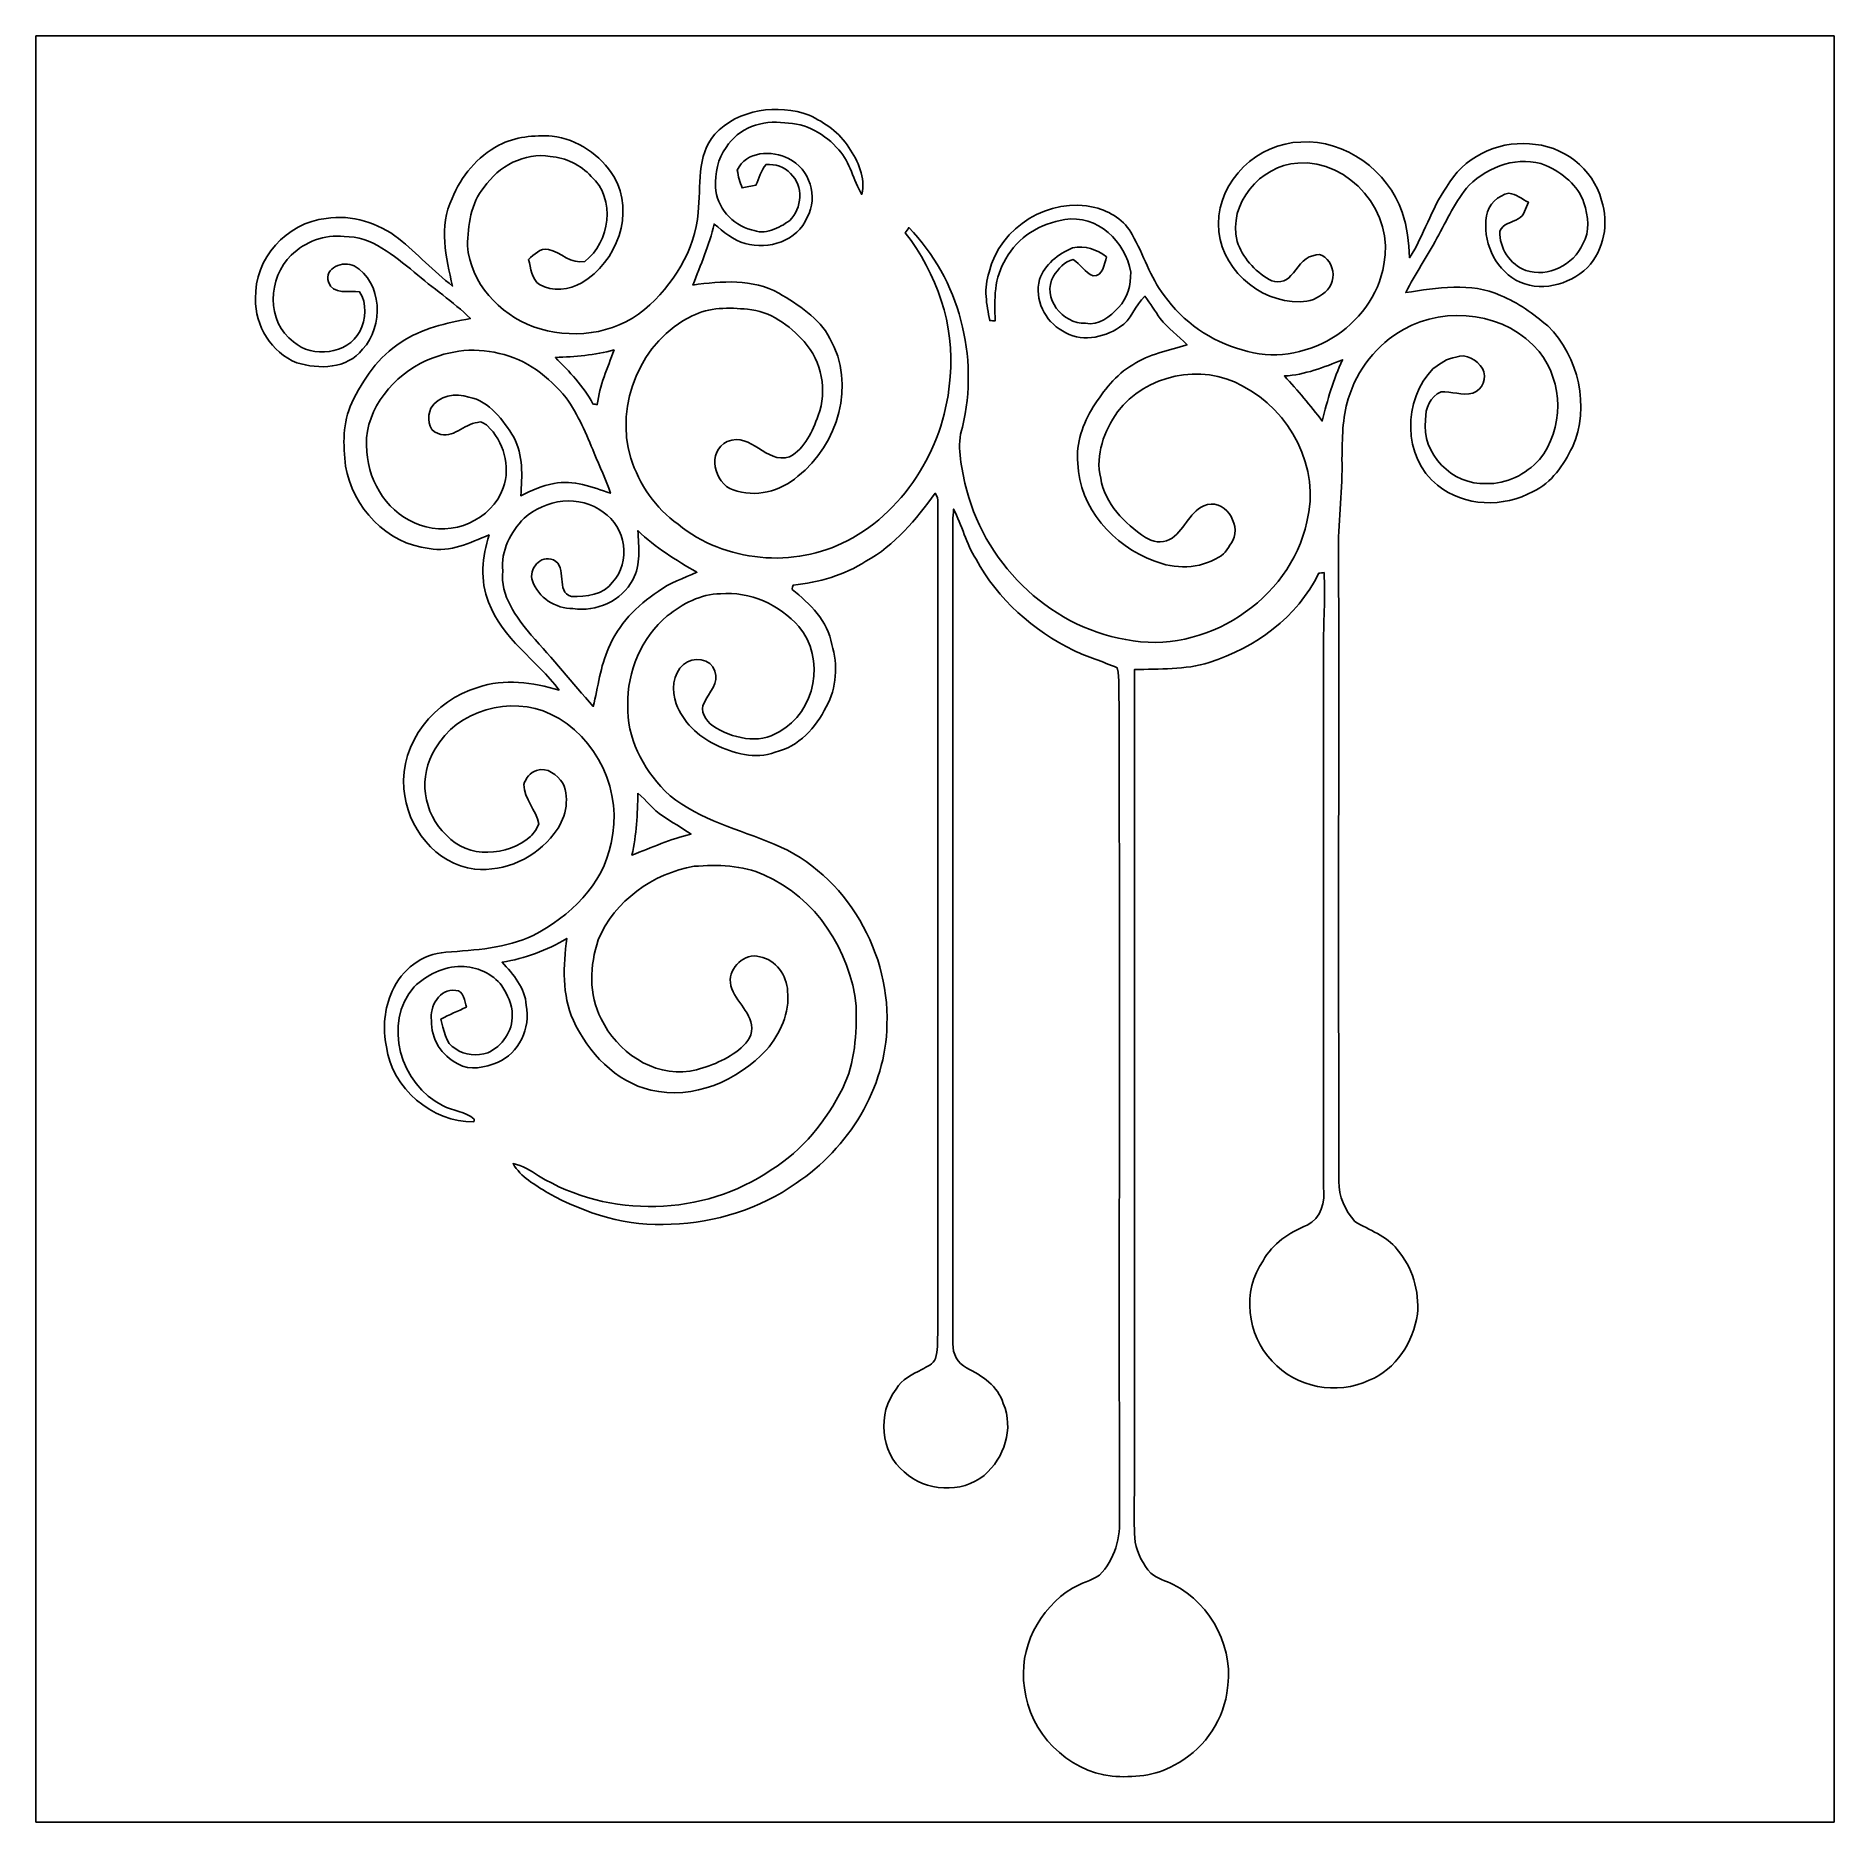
# Model space of a CAD drawing. Header units: centimetres. Extents: x -16.8 to 16.8, y -16.7 to 16.7.
import ezdxf

# ---------------------------------------------------------------- set-up
doc = ezdxf.new("R2010")
doc.units = ezdxf.units.CM
doc.header["$MEASUREMENT"] = 0
doc.layers.add('Layer 1', color=7, linetype='Continuous')

msp = doc.modelspace()

# ---------------------------------------------------------------- linework, layer by layer
at = {"layer": 'Layer 1', "color": 7}
for points, knots in [([(-16.77458, 16.66875), (-16.77458, 16.66875), (16.77458, 16.66875), (16.77458, 16.66875), (16.77458, 16.66875), (16.77458, 16.66875), (16.77458, -16.66875), (16.77458, -16.66875), (16.77458, -16.66875), (16.77458, -16.66875), (-16.77458, -16.66875), (-16.77458, -16.66875), (-16.77458, -16.66875), (-16.77458, -16.66875), (-16.77458, 16.66875), (-16.77458, 16.66875), (-16.77458, 16.66875), (-16.77458, 16.66875), (-16.77458, 16.66875), (-16.77458, 16.66875)], [0, 0, 0, 0, 0.16666667, 0.16666667, 0.16666667, 0.16666667, 0.33333333, 0.33333333, 0.33333333, 0.33333333, 0.5, 0.5, 0.5, 0.5, 0.66666667, 0.66666667, 0.66666667, 0.66666667, 1, 1, 1, 1]), ([(-4.11021, 14.83466), (-4.45453, 14.43355), (-4.36739, 13.86064), (-4.41784, 13.37627), (-4.41784, 13.37627), (-4.4771, 12.66331), (-4.88562, 12.01526), (-5.42255, 11.56088), (-5.42255, 11.56088), (-5.99193, 11.08569), (-6.80791, 10.99926), (-7.49406, 11.24162), (-7.49406, 11.24162), (-8.13012, 11.48009), (-8.6674, 12.05794), (-8.72455, 12.75362), (-8.72455, 12.75362), (-8.71149, 13.13215), (-8.66704, 13.54526), (-8.41234, 13.84547), (-8.41234, 13.84547), (-8.1467, 14.23776), (-7.65634, 14.50199), (-7.17726, 14.42014), (-7.17726, 14.42014), (-6.88728, 14.39792), (-6.61141, 14.25963), (-6.41315, 14.04796), (-6.41315, 14.04796), (-5.9503, 13.6338), (-6.06037, 12.81571), (-6.53486, 12.46046), (-6.53486, 12.46046), (-6.78956, 12.39767), (-6.97971, 12.63544), (-7.21325, 12.68166), (-7.21325, 12.68166), (-7.37623, 12.71729), (-7.47642, 12.58535), (-7.58543, 12.49821), (-7.58543, 12.49821), (-7.53639, 12.34052), (-7.53498, 12.12568), (-7.37694, 12.02761), (-7.37694, 12.02761), (-7.13775, 11.8872), (-6.82484, 11.93165), (-6.58813, 12.05936), (-6.58813, 12.05936), (-5.93972, 12.44953), (-5.58941, 13.36146), (-5.99264, 14.0462), (-5.99264, 14.0462), (-6.23852, 14.4466), (-6.67456, 14.74435), (-7.14375, 14.79867), (-7.14375, 14.79867), (-7.48277, 14.81878), (-7.83343, 14.79091), (-8.13788, 14.62899), (-8.13788, 14.62899), (-8.53863, 14.41803), (-8.84696, 14.05361), (-9.0103, 13.6331), (-9.0103, 13.6331), (-9.26253, 13.12016), (-9.12777, 12.52784), (-9.00183, 12.00009), (-9.00183, 12.00009), (-9.35743, 12.27173), (-9.65835, 12.60863), (-10.00795, 12.88732), (-10.00795, 12.88732), (-10.3886, 13.18154), (-10.88002, 13.34029), (-11.36191, 13.26444), (-11.36191, 13.26444), (-12.09181, 13.18824), (-12.70776, 12.50386), (-12.67601, 11.76655), (-12.67601, 11.76655), (-12.69259, 11.25784), (-12.38074, 10.7569), (-11.90484, 10.56887), (-11.90484, 10.56887), (-11.4995, 10.44116), (-10.96398, 10.4521), (-10.67999, 10.82075), (-10.67999, 10.82075), (-10.2803, 11.2455), (-10.30746, 12.06888), (-10.83628, 12.37615), (-10.83628, 12.37615), (-11.03242, 12.4841), (-11.40883, 12.33523), (-11.31676, 12.07664), (-11.31676, 12.07664), (-11.24303, 11.82829), (-10.92235, 11.91895), (-10.73609, 11.89249), (-10.73609, 11.89249), (-10.59427, 11.67306), (-10.62179, 11.38167), (-10.73079, 11.15342), (-10.73079, 11.15342), (-10.96222, 10.72586), (-11.61344, 10.64613), (-11.9694, 10.96186), (-11.9694, 10.96186), (-12.4841, 11.32734), (-12.44741, 12.16272), (-12.01173, 12.57653), (-12.01173, 12.57653), (-11.75209, 12.82806), (-11.38978, 12.96952), (-11.02536, 12.92507), (-11.02536, 12.92507), (-10.50431, 12.93354), (-10.10214, 12.56277), (-9.71656, 12.2622), (-9.71656, 12.2622), (-9.37578, 11.96269), (-8.9916, 11.71328), (-8.66916, 11.39331), (-8.66916, 11.39331), (-9.11789, 11.31076), (-9.57862, 11.20951), (-9.9635, 10.95128), (-9.9635, 10.95128), (-10.38119, 10.68282), (-10.67188, 10.26195), (-10.88143, 9.81992), (-10.88143, 9.81992), (-11.05641, 9.45586), (-11.04336, 9.03358), (-10.99961, 8.64164), (-10.99961, 8.64164), (-10.86873, 7.87541), (-10.23056, 7.18291), (-9.43822, 7.10424), (-9.43822, 7.10424), (-9.04663, 7.02416), (-8.6741, 7.20866), (-8.32132, 7.35612), (-8.32132, 7.35612), (-8.44726, 6.9469), (-8.49559, 6.50699), (-8.32908, 6.09741), (-8.32908, 6.09741), (-8.07967, 5.42008), (-7.43338, 5.01932), (-7.01322, 4.45946), (-7.01322, 4.45946), (-7.50358, 4.60163), (-8.03557, 4.68277), (-8.52981, 4.50815), (-8.52981, 4.50815), (-9.3345, 4.27919), (-9.9889, 3.47239), (-9.90953, 2.61691), (-9.90953, 2.61691), (-9.85979, 1.90923), (-9.31474, 1.20403), (-8.58661, 1.11584), (-8.58661, 1.11584), (-8.02323, 1.06715), (-7.44396, 1.32574), (-7.10741, 1.78047), (-7.10741, 1.78047), (-6.89504, 2.03482), (-6.80508, 2.41229), (-6.94549, 2.72203), (-6.94549, 2.72203), (-7.05062, 2.87232), (-7.23724, 3.03212), (-7.43232, 2.95698), (-7.43232, 2.95698), (-7.56003, 2.92947), (-7.63341, 2.80987), (-7.67397, 2.69452), (-7.67397, 2.69452), (-7.65881, 2.42358), (-7.4482, 2.22003), (-7.38893, 1.96215), (-7.38893, 1.96215), (-7.42703, 1.87572), (-7.47924, 1.79352), (-7.54733, 1.72755), (-7.54733, 1.72755), (-7.97631, 1.3522), (-8.71996, 1.30528), (-9.11472, 1.75119), (-9.11472, 1.75119), (-9.55216, 2.15053), (-9.65094, 2.86632), (-9.32427, 3.36162), (-9.32427, 3.36162), (-8.91893, 4.09116), (-7.91492, 4.36386), (-7.17127, 4.01214), (-7.17127, 4.01214), (-6.30273, 3.60045), (-5.80954, 2.5333), (-6.04414, 1.60373), (-6.04414, 1.60373), (-6.18772, 0.82127), (-6.82096, 0.23424), (-7.499, -0.11994), (-7.499, -0.11994), (-8.00629, -0.36407), (-8.57497, -0.39088), (-9.12566, -0.43498), (-9.12566, -0.43498), (-9.56874, -0.46284), (-9.9501, -0.76059), (-10.12931, -1.15852), (-10.12931, -1.15852), (-10.27183, -1.48414), (-10.30746, -1.85173), (-10.23691, -2.19992), (-10.23691, -2.19992), (-10.13001, -2.97533), (-9.38459, -3.60645), (-8.60672, -3.60221), (-8.60672, -3.60221), (-8.6039, -3.58916), (-8.59825, -3.56306), (-8.59578, -3.55), (-8.59578, -3.55), (-8.76335, -3.40713), (-8.9976, -3.39972), (-9.18633, -3.2953), (-9.18633, -3.2953), (-9.96668, -2.91959), (-10.31946, -1.75436), (-9.71656, -1.07915), (-9.71656, -1.07915), (-9.48478, -0.85408), (-9.16834, -0.6985), (-8.84167, -0.69709), (-8.84167, -0.69709), (-8.55416, -0.70203), (-8.25818, -0.82762), (-8.08143, -1.05904), (-8.08143, -1.05904), (-7.98407, -1.22379), (-7.88176, -1.40582), (-7.88811, -1.60373), (-7.88811, -1.60373), (-7.87718, -1.905), (-8.07508, -2.18828), (-8.34496, -2.30964), (-8.34496, -2.30964), (-8.54146, -2.3682), (-8.77217, -2.36608), (-8.94256, -2.23943), (-8.94256, -2.23943), (-9.14506, -2.13501), (-9.16376, -1.87466), (-9.21914, -1.68063), (-9.21914, -1.68063), (-9.06392, -1.59949), (-8.90094, -1.53494), (-8.7436, -1.45874), (-8.7436, -1.45874), (-8.77888, -1.35643), (-8.78769, -1.14547), (-8.94256, -1.14512), (-8.94256, -1.14512), (-9.24913, -1.09679), (-9.42869, -1.4538), (-9.39694, -1.70921), (-9.39694, -1.70921), (-9.40541, -2.04682), (-9.20715, -2.36996), (-8.90129, -2.51601), (-8.90129, -2.51601), (-8.67869, -2.65712), (-8.39223, -2.58163), (-8.16469, -2.48991), (-8.16469, -2.48991), (-7.75864, -2.32234), (-7.54204, -1.84573), (-7.62706, -1.42346), (-7.62706, -1.42346), (-7.64364, -1.0982), (-7.87083, -0.84843), (-8.07614, -0.61983), (-8.07614, -0.61983), (-7.64858, -0.5528), (-7.24218, -0.3997), (-6.87141, -0.17709), (-6.87141, -0.17709), (-6.9342, -0.68792), (-6.96348, -1.2252), (-6.74793, -1.70744), (-6.74793, -1.70744), (-6.46748, -2.30576), (-5.96688, -2.8508), (-5.30401, -3.00637), (-5.30401, -3.00637), (-4.50885, -3.19123), (-3.67983, -2.83774), (-3.14254, -2.25425), (-3.14254, -2.25425), (-2.89101, -1.95157), (-2.70439, -1.56563), (-2.75061, -1.1617), (-2.75061, -1.1617), (-2.75978, -0.87066), (-2.97356, -0.57115), (-3.26778, -0.51682), (-3.26778, -0.51682), (-3.55459, -0.43815), (-3.84351, -0.71684), (-3.81811, -1.00013), (-3.81811, -1.00013), (-3.77508, -1.32503), (-3.43182, -1.51871), (-3.4163, -1.85173), (-3.4163, -1.85173), (-3.42053, -2.02071), (-3.53942, -2.15829), (-3.66395, -2.25989), (-3.66395, -2.25989), (-3.93171, -2.45886), (-4.24709, -2.59009), (-4.57341, -2.65501), (-4.57341, -2.65501), (-5.26874, -2.75343), (-5.94007, -2.28918), (-6.22794, -1.67675), (-6.22794, -1.67675), (-6.471, -1.2259), (-6.43714, -0.67698), (-6.28403, -0.20391), (-6.28403, -0.20391), (-5.98099, 0.52529), (-5.26203, 1.03823), (-4.49263, 1.16981), (-4.49263, 1.16981), (-4.05589, 1.20191), (-3.59586, 1.19733), (-3.19088, 1.00824), (-3.19088, 1.00824), (-2.22638, 0.59231), (-1.57939, -0.40358), (-1.46967, -1.43298), (-1.46967, -1.43298), (-1.46121, -1.95086), (-1.48661, -2.49731), (-1.72226, -2.96968), (-1.72226, -2.96968), (-2.02671, -3.57858), (-2.4698, -4.13667), (-3.05611, -4.49509), (-3.05611, -4.49509), (-4.31871, -5.36646), (-6.08965, -5.40949), (-7.39493, -4.60587), (-7.39493, -4.60587), (-7.54486, -4.51132), (-7.69549, -4.41043), (-7.87294, -4.37762), (-7.87294, -4.37762), (-7.73007, -4.63409), (-7.4609, -4.77414), (-7.22171, -4.92584), (-7.22171, -4.92584), (-6.52463, -5.31319), (-5.72735, -5.56719), (-4.92231, -5.51004), (-4.92231, -5.51004), (-4.09363, -5.48428), (-3.27272, -5.22393), (-2.59292, -4.74662), (-2.59292, -4.74662), (-1.61466, -4.09187), (-0.91264, -2.97462), (-0.89711, -1.78153), (-0.89711, -1.78153), (-0.84561, -0.33514), (-1.74978, 1.13594), (-3.12808, 1.63442), (-3.12808, 1.63442), (-3.78389, 1.90324), (-4.50956, 2.08245), (-5.04261, 2.57775), (-5.04261, 2.57775), (-5.45394, 3.00284), (-5.75557, 3.57611), (-5.73334, 4.18077), (-5.73334, 4.18077), (-5.74428, 4.8066), (-5.47864, 5.43878), (-4.99498, 5.84271), (-4.99498, 5.84271), (-4.71346, 6.06919), (-4.37339, 6.25404), (-4.00262, 6.25687), (-4.00262, 6.25687), (-3.4544, 6.30837), (-2.90054, 6.05261), (-2.54071, 5.6448), (-2.54071, 5.6448), (-2.03729, 5.05954), (-2.22744, 4.04495), (-2.90759, 3.683), (-2.90759, 3.683), (-3.28754, 3.435), (-3.7906, 3.56094), (-4.14655, 3.79024), (-4.14655, 3.79024), (-4.26755, 3.88867), (-4.40619, 4.07317), (-4.30213, 4.22769), (-4.30213, 4.22769), (-4.22381, 4.41007), (-4.01355, 4.59705), (-4.10845, 4.81365), (-4.10845, 4.81365), (-4.17618, 5.05672), (-4.51873, 5.08917), (-4.68983, 4.93783), (-4.68983, 4.93783), (-4.90044, 4.76215), (-4.91525, 4.44571), (-4.82988, 4.20264), (-4.82988, 4.20264), (-4.69971, 3.86715), (-4.42489, 3.59728), (-4.1021, 3.44311), (-4.1021, 3.44311), (-3.75849, 3.28048), (-3.35492, 3.15913), (-2.98238, 3.30059), (-2.98238, 3.30059), (-2.546, 3.40113), (-2.21686, 3.75603), (-2.02988, 4.14867), (-2.02988, 4.14867), (-1.82809, 4.49756), (-1.81469, 4.9276), (-1.92299, 5.30966), (-1.92299, 5.30966), (-2.00307, 5.74428), (-2.33116, 6.07695), (-2.667, 6.3373), (-2.667, 6.3373), (-2.66136, 6.35776), (-2.65042, 6.39833), (-2.64478, 6.41879), (-2.64478, 6.41879), (-2.16853, 6.46994), (-1.69439, 6.60365), (-1.2887, 6.86364), (-1.2887, 6.86364), (-0.74965, 7.15998), (-0.3556, 7.64575), (0.00317, 8.13294), (0.00317, 8.13294), (0.0441, 8.0839), (0.05574, 8.0197), (0.05503, 7.95726), (0.05503, 7.95726), (0.0508, 2.78201), (0.05362, -2.39324), (0.05327, -7.56814), (0.05327, -7.56814), (0.03881, -7.7149), (0.06103, -7.87365), (0.00635, -8.01511), (0.00635, -8.01511), (-0.03493, -8.12377), (-0.15064, -8.16786), (-0.24448, -8.22007), (-0.24448, -8.22007), (-0.42192, -8.31779), (-0.62195, -8.40317), (-0.72566, -8.58767), (-0.72566, -8.58767), (-1.08021, -9.03499), (-1.02023, -9.76912), (-0.57326, -10.13319), (-0.57326, -10.13319), (-0.17851, -10.50502), (0.49742, -10.53994), (0.91969, -10.19739), (0.91969, -10.19739), (1.29187, -9.87319), (1.47602, -9.32674), (1.27282, -8.85684), (1.27282, -8.85684), (1.17934, -8.5284), (0.87489, -8.33614), (0.58808, -8.1915), (0.58808, -8.1915), (0.42086, -8.10683), (0.32844, -7.92868), (0.33443, -7.74488), (0.33443, -7.74488), (0.33337, -2.62467), (0.33902, 2.4959), (0.33196, 7.61577), (0.33196, 7.61577), (0.33549, 7.68985), (0.34043, 7.76358), (0.34678, 7.83731), (0.34678, 7.83731), (0.50483, 7.53463), (0.58032, 7.1942), (0.76553, 6.90421), (0.76553, 6.90421), (1.17016, 6.15703), (1.83021, 5.57001), (2.58833, 5.19783), (2.58833, 5.19783), (2.85044, 5.07224), (3.13161, 4.99427), (3.39619, 4.87468), (3.39619, 4.87468), (3.46181, 4.66407), (3.41101, 4.43371), (3.43464, 4.21675), (3.43464, 4.21675), (3.4477, -0.84032), (3.43359, -5.89739), (3.4417, -10.95446), (3.4417, -10.95446), (3.46816, -11.35345), (3.35174, -11.77078), (3.0674, -12.06041), (3.0674, -12.06041), (2.91324, -12.16766), (2.72415, -12.20717), (2.56328, -12.30277), (2.56328, -12.30277), (1.94345, -12.68271), (1.55399, -13.43554), (1.66829, -14.16332), (1.66829, -14.16332), (1.75542, -14.99976), (2.46944, -15.71696), (3.30271, -15.81538), (3.30271, -15.81538), (3.69429, -15.83796), (4.11445, -15.81326), (4.45982, -15.60759), (4.45982, -15.60759), (4.97276, -15.34619), (5.35517, -14.83678), (5.44371, -14.26598), (5.44371, -14.26598), (5.60282, -13.46729), (5.17525, -12.59769), (4.445, -12.2368), (4.445, -12.2368), (4.30671, -12.16484), (4.14655, -12.12956), (4.02802, -12.02408), (4.02802, -12.02408), (3.87491, -11.86639), (3.78566, -11.65613), (3.73345, -11.44552), (3.73345, -11.44552), (3.70099, -11.01196), (3.72533, -10.57628), (3.7211, -10.14236), (3.7211, -10.14236), (3.72322, -5.14703), (3.72075, -0.15169), (3.72251, 4.84364), (3.72251, 4.84364), (4.18853, 4.85422), (4.6669, 4.83517), (5.1181, 4.97346), (5.1181, 4.97346), (5.97535, 5.24545), (6.75957, 5.81766), (7.15998, 6.63892), (7.15998, 6.63892), (7.18502, 6.64245), (7.23512, 6.64916), (7.26017, 6.65268), (7.26017, 6.65268), (7.28557, 6.18137), (7.24394, 5.71041), (7.24888, 5.23875), (7.24888, 5.23875), (7.24994, 1.88701), (7.24923, -1.46473), (7.24994, -4.81647), (7.24994, -4.81647), (7.28169, -5.08529), (7.20901, -5.4042), (6.94126, -5.52838), (6.94126, -5.52838), (6.61106, -5.6642), (6.29497, -5.87057), (6.12316, -6.19337), (6.12316, -6.19337), (5.72417, -6.75076), (5.81554, -7.58296), (6.29285, -8.06591), (6.29285, -8.06591), (6.73523, -8.56192), (7.50147, -8.7062), (8.10119, -8.42363), (8.10119, -8.42363), (8.60213, -8.21937), (8.91999, -7.70925), (9.00289, -7.18855), (9.00289, -7.18855), (9.03676, -6.75605), (8.91081, -6.31119), (8.6233, -5.98135), (8.6233, -5.98135), (8.42857, -5.721), (8.10154, -5.62257), (7.83343, -5.46171), (7.83343, -5.46171), (7.65634, -5.25357), (7.52722, -4.98969), (7.53463, -4.71099), (7.53463, -4.71099), (7.52757, -0.77117), (7.53463, 3.16865), (7.5311, 7.10847), (7.5311, 7.10847), (7.52087, 7.66516), (7.61012, 8.21761), (7.59354, 8.77429), (7.59354, 8.77429), (7.60342, 9.1507), (7.59495, 9.53382), (7.71102, 9.89647), (7.71102, 9.89647), (7.87294, 10.43658), (8.24689, 10.91565), (8.74183, 11.18905), (8.74183, 11.18905), (9.54017, 11.64802), (10.67858, 11.50408), (11.26984, 10.77666), (11.26984, 10.77666), (11.73304, 10.20798), (11.73551, 9.32991), (11.27689, 8.76018), (11.27689, 8.76018), (11.02431, 8.48924), (10.66236, 8.29698), (10.28453, 8.31532), (10.28453, 8.31532), (9.65835, 8.27934), (9.06074, 8.87201), (9.15458, 9.5063), (9.15458, 9.5063), (9.14188, 9.71691), (9.24172, 9.93846), (9.44139, 10.02736), (9.44139, 10.02736), (9.63789, 10.04182), (9.83932, 9.94375), (10.03371, 10.00266), (10.03371, 10.00266), (10.2175, 10.05805), (10.30429, 10.29441), (10.21574, 10.46233), (10.21574, 10.46233), (10.11026, 10.61649), (9.91306, 10.75302), (9.71867, 10.67223), (9.71867, 10.67223), (9.55569, 10.65318), (9.42234, 10.55405), (9.29534, 10.46021), (9.29534, 10.46021), (8.72455, 9.88448), (8.71926, 8.79757), (9.37648, 8.28357), (9.37648, 8.28357), (9.87284, 7.88035), (10.61226, 7.85989), (11.16154, 8.16681), (11.16154, 8.16681), (11.50691, 8.32556), (11.72563, 8.66281), (11.89214, 8.99089), (11.89214, 8.99089), (12.22446, 9.74372), (12.01737, 10.68493), (11.43247, 11.25573), (11.43247, 11.25573), (11.16542, 11.48045), (10.87861, 11.69141), (10.55405, 11.82476), (10.55405, 11.82476), (9.99772, 12.07735), (9.36413, 11.96728), (8.78205, 11.87873), (8.78205, 11.87873), (8.96232, 12.22551), (9.18139, 12.54972), (9.36413, 12.89509), (9.36413, 12.89509), (9.55146, 13.23058), (9.71021, 13.59112), (9.96632, 13.88181), (9.96632, 13.88181), (10.33286, 14.23882), (10.90083, 14.44837), (11.3986, 14.25363), (11.3986, 14.25363), (11.70446, 14.11252), (11.99903, 13.88322), (12.10839, 13.55337), (12.10839, 13.55337), (12.18706, 13.30713), (12.22481, 13.01891), (12.08722, 12.78572), (12.08722, 12.78572), (11.91331, 12.39414), (11.43952, 12.15355), (11.02325, 12.29254), (11.02325, 12.29254), (10.73115, 12.40049), (10.52266, 12.71446), (10.54029, 13.02244), (10.54029, 13.02244), (10.59074, 13.16743), (10.76537, 13.18436), (10.88037, 13.25668), (10.88037, 13.25668), (11.00173, 13.30889), (11.0176, 13.46412), (11.07193, 13.56536), (11.07193, 13.56536), (10.95163, 13.6204), (10.84474, 13.71917), (10.70963, 13.73399), (10.70963, 13.73399), (10.50078, 13.69377), (10.32757, 13.52338), (10.29123, 13.31136), (10.29123, 13.31136), (10.21397, 12.85134), (10.42987, 12.34475), (10.83874, 12.11121), (10.83874, 12.11121), (11.27196, 11.8745), (11.82864, 12.01067), (12.17189, 12.34546), (12.17189, 12.34546), (12.48339, 12.67531), (12.58076, 13.17202), (12.43401, 13.59958), (12.43401, 13.59958), (12.28831, 14.19542), (11.69917, 14.63499), (11.09345, 14.65368), (11.09345, 14.65368), (10.48138, 14.70907), (9.84285, 14.3891), (9.54405, 13.84617), (9.54405, 13.84617), (9.25724, 13.43731), (9.12319, 12.94836), (8.85578, 12.52961), (8.85578, 12.52961), (8.83144, 12.81465), (8.81697, 13.10569), (8.71502, 13.37663), (8.71502, 13.37663), (8.45291, 14.15239), (7.65704, 14.74117), (6.82766, 14.68684), (6.82766, 14.68684), (6.03038, 14.67661), (5.2832, 13.97282), (5.29061, 13.16214), (5.29061, 13.16214), (5.27791, 12.36733), (6.03532, 11.68576), (6.81249, 11.70834), (6.81249, 11.70834), (7.13669, 11.69599), (7.52969, 11.98704), (7.40727, 12.34334), (7.40727, 12.34334), (7.36565, 12.48304), (7.21572, 12.6559), (7.05273, 12.56277), (7.05273, 12.56277), (6.85482, 12.53278), (6.76734, 12.32041), (6.64069, 12.19482), (6.64069, 12.19482), (6.54791, 12.071), (6.36517, 12.04736), (6.23252, 12.12286), (6.23252, 12.12286), (5.96406, 12.28266), (5.73264, 12.53349), (5.6388, 12.83511), (5.6388, 12.83511), (5.45853, 13.53361), (6.06919, 14.25363), (6.76698, 14.29561), (6.76698, 14.29561), (7.73959, 14.37252), (8.58873, 13.34629), (8.37389, 12.40437), (8.37389, 12.40437), (8.18938, 11.23456), (6.84989, 10.43411), (5.73229, 10.81193), (5.73229, 10.81193), (5.14597, 10.96186), (4.62809, 11.33722), (4.27496, 11.82511), (4.27496, 11.82511), (4.01249, 12.16801), (3.89184, 12.58923), (3.67912, 12.96035), (3.67912, 12.96035), (3.54259, 13.22458), (3.26708, 13.39568), (2.9845, 13.46659), (2.9845, 13.46659), (2.14277, 13.68213), (1.20932, 13.09829), (1.00789, 12.25903), (1.00789, 12.25903), (0.90593, 11.96269), (0.96061, 11.6519), (1.0227, 11.35486), (1.0227, 11.35486), (1.05657, 11.35451), (1.09044, 11.3538), (1.12466, 11.35345), (1.12466, 11.35345), (1.10737, 11.74679), (1.09714, 12.16131), (1.32292, 12.50632), (1.32292, 12.50632), (1.53282, 12.91802), (1.97379, 13.17237), (2.42147, 13.23975), (2.42147, 13.23975), (3.02084, 13.34417), (3.56658, 12.82629), (3.6509, 12.25903), (3.6509, 12.25903), (3.65654, 12.02373), (3.59304, 11.77466), (3.42653, 11.60074), (3.42653, 11.60074), (3.26778, 11.43212), (3.05682, 11.25643), (2.80564, 11.30547), (2.80564, 11.30547), (2.38407, 11.28748), (1.97944, 11.78842), (2.21015, 12.18494), (2.21015, 12.18494), (2.29976, 12.31406), (2.41688, 12.46858), (2.57845, 12.49539), (2.57845, 12.49539), (2.7118, 12.40684), (2.8, 12.25621), (2.94922, 12.18988), (2.94922, 12.18988), (3.13302, 12.18353), (3.16159, 12.41813), (3.20252, 12.54301), (3.20252, 12.54301), (3.01943, 12.68236), (2.8, 12.77056), (2.5654, 12.71094), (2.5654, 12.71094), (2.29764, 12.60404), (2.04787, 12.4012), (1.95086, 12.1225), (1.95086, 12.1225), (1.85138, 11.75067), (2.04541, 11.34357), (2.38054, 11.16506), (2.38054, 11.16506), (2.69946, 10.94422), (3.13796, 11.0296), (3.44346, 11.23103), (3.44346, 11.23103), (3.66748, 11.36509), (3.72851, 11.64237), (3.91724, 11.80924), (3.91724, 11.80924), (4.02026, 11.6773), (4.10139, 11.52984), (4.20264, 11.39649), (4.20264, 11.39649), (4.34834, 11.21198), (4.53884, 11.07158), (4.70394, 10.90577), (4.70394, 10.90577), (4.36245, 10.78936), (3.99097, 10.73679), (3.68829, 10.5283), (3.68829, 10.5283), (3.37044, 10.34874), (3.14889, 10.04676), (2.95416, 9.74654), (2.95416, 9.74654), (2.75625, 9.43539), (2.63208, 9.06745), (2.66347, 8.69491), (2.66347, 8.69491), (2.68393, 7.86306), (3.33057, 7.15292), (4.08446, 6.87317), (4.08446, 6.87317), (4.46969, 6.70913), (4.93466, 6.71865), (5.29519, 6.94161), (5.29519, 6.94161), (5.42255, 7.00229), (5.48605, 7.13634), (5.55731, 7.24994), (5.55731, 7.24994), (5.71394, 7.57061), (5.3908, 8.06521), (5.01509, 7.89728), (5.01509, 7.89728), (4.72934, 7.77557), (4.64749, 7.41327), (4.37656, 7.26722), (4.37656, 7.26722), (4.22769, 7.19702), (4.05694, 7.22136), (3.92465, 7.31026), (3.92465, 7.31026), (3.53448, 7.56849), (3.16971, 7.93609), (3.09139, 8.41728), (3.09139, 8.41728), (2.98556, 8.84767), (3.15877, 9.29852), (3.40395, 9.65024), (3.40395, 9.65024), (3.92783, 10.34486), (4.97276, 10.56816), (5.73123, 10.13989), (5.73123, 10.13989), (6.63081, 9.68587), (7.19808, 8.59367), (6.93773, 7.60095), (6.93773, 7.60095), (6.62446, 6.13692), (5.02673, 5.0987), (3.56059, 5.40244), (3.56059, 5.40244), (2.09162, 5.65221), (0.88159, 6.87881), (0.55951, 8.32026), (0.55951, 8.32026), (0.48577, 8.66316), (0.40287, 9.02335), (0.51082, 9.36872), (0.51082, 9.36872), (0.82973, 10.66906), (0.45191, 12.13203), (-0.48824, 13.09264), (-0.48824, 13.09264), (-0.50483, 13.06865), (-0.53763, 13.02032), (-0.55421, 12.99598), (-0.55421, 12.99598), (0.03069, 12.23892), (0.375, 11.26949), (0.28116, 10.30711), (0.28116, 10.30711), (0.20355, 9.05933), (-0.51541, 7.83096), (-1.63654, 7.24676), (-1.63654, 7.24676), (-2.62502, 6.72747), (-3.92642, 6.83966), (-4.79072, 7.55579), (-4.79072, 7.55579), (-5.22111, 7.84684), (-5.51603, 8.30086), (-5.67725, 8.7884), (-5.67725, 8.7884), (-5.97888, 9.78994), (-5.4864, 10.99114), (-4.53037, 11.44199), (-4.53037, 11.44199), (-4.21569, 11.61027), (-3.84246, 11.59792), (-3.49779, 11.56829), (-3.49779, 11.56829), (-3.07763, 11.53442), (-2.71568, 11.26666), (-2.44263, 10.96257), (-2.44263, 10.96257), (-2.11067, 10.59498), (-2.00554, 10.04958), (-2.17805, 9.58427), (-2.17805, 9.58427), (-2.28706, 9.29181), (-2.42641, 8.96973), (-2.71216, 8.81204), (-2.71216, 8.81204), (-3.16689, 8.67198), (-3.41559, 9.2837), (-3.87632, 9.09884), (-3.87632, 9.09884), (-4.26226, 8.91646), (-4.12609, 8.32062), (-3.76626, 8.19397), (-3.76626, 8.19397), (-3.35668, 8.04616), (-2.88078, 8.16645), (-2.55764, 8.44973), (-2.55764, 8.44973), (-1.81328, 9.03146), (-1.46579, 10.17834), (-1.96391, 11.02042), (-1.96391, 11.02042), (-2.15724, 11.41836), (-2.55376, 11.64237), (-2.91183, 11.86921), (-2.91183, 11.86921), (-3.40642, 12.13802), (-3.98004, 12.09393), (-4.51732, 12.0202), (-4.51732, 12.0202), (-4.37374, 12.39485), (-4.21005, 12.76279), (-4.12256, 13.15649), (-4.12256, 13.15649), (-3.94123, 13.01856), (-3.76837, 12.85064), (-3.54048, 12.79631), (-3.54048, 12.79631), (-3.10974, 12.66472), (-2.56081, 12.84676), (-2.38513, 13.2842), (-2.38513, 13.2842), (-2.17417, 13.66379), (-2.33398, 14.19331), (-2.73156, 14.37852), (-2.73156, 14.37852), (-3.03706, 14.5415), (-3.53166, 14.52245), (-3.68829, 14.16121), (-3.68829, 14.16121), (-3.67312, 14.04832), (-3.6389, 13.93966), (-3.59833, 13.83347), (-3.59833, 13.83347), (-3.51331, 13.85041), (-3.42794, 13.86664), (-3.34222, 13.88286), (-3.34222, 13.88286), (-3.27695, 14.01022), (-3.24944, 14.16226), (-3.15136, 14.26986), (-3.15136, 14.26986), (-2.98415, 14.27868), (-2.80388, 14.23282), (-2.69346, 14.09912), (-2.69346, 14.09912), (-2.44122, 13.87369), (-2.48391, 13.45036), (-2.70863, 13.22317), (-2.70863, 13.22317), (-2.91359, 13.08417), (-3.17359, 12.94165), (-3.42406, 13.05278), (-3.42406, 13.05278), (-3.78778, 13.13603), (-4.07564, 13.47399), (-4.09575, 13.84688), (-4.09575, 13.84688), (-4.09787, 14.10406), (-4.05941, 14.37781), (-3.89643, 14.5863), (-3.89643, 14.5863), (-3.6763, 14.95037), (-3.21416, 15.10841), (-2.80494, 15.04456), (-2.80494, 15.04456), (-2.41018, 15.05056), (-2.04682, 14.82972), (-1.79211, 14.54221), (-1.79211, 14.54221), (-1.57974, 14.30337), (-1.52647, 13.98023), (-1.36631, 13.71212), (-1.36631, 13.71212), (-1.29681, 14.02397), (-1.42875, 14.33548), (-1.60902, 14.58454), (-1.60902, 14.58454), (-1.77588, 14.865), (-2.05881, 15.04879), (-2.34491, 15.18955), (-2.34491, 15.18955), (-2.93264, 15.4051), (-3.67101, 15.30562), (-4.11021, 14.83466)], [0, 0, 0, 0, 0.00358423, 0.00358423, 0.00358423, 0.00358423, 0.00716846, 0.00716846, 0.00716846, 0.00716846, 0.01075269, 0.01075269, 0.01075269, 0.01075269, 0.01433692, 0.01433692, 0.01433692, 0.01433692, 0.01792115, 0.01792115, 0.01792115, 0.01792115, 0.02150538, 0.02150538, 0.02150538, 0.02150538, 0.02508961, 0.02508961, 0.02508961, 0.02508961, 0.02867384, 0.02867384, 0.02867384, 0.02867384, 0.03225806, 0.03225806, 0.03225806, 0.03225806, 0.03584229, 0.03584229, 0.03584229, 0.03584229, 0.03942652, 0.03942652, 0.03942652, 0.03942652, 0.04301075, 0.04301075, 0.04301075, 0.04301075, 0.04659498, 0.04659498, 0.04659498, 0.04659498, 0.05017921, 0.05017921, 0.05017921, 0.05017921, 0.05376344, 0.05376344, 0.05376344, 0.05376344, 0.05734767, 0.05734767, 0.05734767, 0.05734767, 0.0609319, 0.0609319, 0.0609319, 0.0609319, 0.06451613, 0.06451613, 0.06451613, 0.06451613, 0.06810036, 0.06810036, 0.06810036, 0.06810036, 0.07168459, 0.07168459, 0.07168459, 0.07168459, 0.07526882, 0.07526882, 0.07526882, 0.07526882, 0.07885305, 0.07885305, 0.07885305, 0.07885305, 0.08243728, 0.08243728, 0.08243728, 0.08243728, 0.08602151, 0.08602151, 0.08602151, 0.08602151, 0.08960573, 0.08960573, 0.08960573, 0.08960573, 0.09318996, 0.09318996, 0.09318996, 0.09318996, 0.09677419, 0.09677419, 0.09677419, 0.09677419, 0.10035842, 0.10035842, 0.10035842, 0.10035842, 0.10394265, 0.10394265, 0.10394265, 0.10394265, 0.10752688, 0.10752688, 0.10752688, 0.10752688, 0.11111111, 0.11111111, 0.11111111, 0.11111111, 0.11469534, 0.11469534, 0.11469534, 0.11469534, 0.11827957, 0.11827957, 0.11827957, 0.11827957, 0.1218638, 0.1218638, 0.1218638, 0.1218638, 0.12544803, 0.12544803, 0.12544803, 0.12544803, 0.12903226, 0.12903226, 0.12903226, 0.12903226, 0.13261649, 0.13261649, 0.13261649, 0.13261649, 0.13620072, 0.13620072, 0.13620072, 0.13620072, 0.13978495, 0.13978495, 0.13978495, 0.13978495, 0.14336918, 0.14336918, 0.14336918, 0.14336918, 0.14695341, 0.14695341, 0.14695341, 0.14695341, 0.15053763, 0.15053763, 0.15053763, 0.15053763, 0.15412186, 0.15412186, 0.15412186, 0.15412186, 0.15770609, 0.15770609, 0.15770609, 0.15770609, 0.16129032, 0.16129032, 0.16129032, 0.16129032, 0.16487455, 0.16487455, 0.16487455, 0.16487455, 0.16845878, 0.16845878, 0.16845878, 0.16845878, 0.17204301, 0.17204301, 0.17204301, 0.17204301, 0.17562724, 0.17562724, 0.17562724, 0.17562724, 0.17921147, 0.17921147, 0.17921147, 0.17921147, 0.1827957, 0.1827957, 0.1827957, 0.1827957, 0.18637993, 0.18637993, 0.18637993, 0.18637993, 0.18996416, 0.18996416, 0.18996416, 0.18996416, 0.19354839, 0.19354839, 0.19354839, 0.19354839, 0.19713262, 0.19713262, 0.19713262, 0.19713262, 0.20071685, 0.20071685, 0.20071685, 0.20071685, 0.20430108, 0.20430108, 0.20430108, 0.20430108, 0.2078853, 0.2078853, 0.2078853, 0.2078853, 0.21146953, 0.21146953, 0.21146953, 0.21146953, 0.21505376, 0.21505376, 0.21505376, 0.21505376, 0.21863799, 0.21863799, 0.21863799, 0.21863799, 0.22222222, 0.22222222, 0.22222222, 0.22222222, 0.22580645, 0.22580645, 0.22580645, 0.22580645, 0.22939068, 0.22939068, 0.22939068, 0.22939068, 0.23297491, 0.23297491, 0.23297491, 0.23297491, 0.23655914, 0.23655914, 0.23655914, 0.23655914, 0.24014337, 0.24014337, 0.24014337, 0.24014337, 0.2437276, 0.2437276, 0.2437276, 0.2437276, 0.24731183, 0.24731183, 0.24731183, 0.24731183, 0.25089606, 0.25089606, 0.25089606, 0.25089606, 0.25448029, 0.25448029, 0.25448029, 0.25448029, 0.25806452, 0.25806452, 0.25806452, 0.25806452, 0.26164875, 0.26164875, 0.26164875, 0.26164875, 0.26523297, 0.26523297, 0.26523297, 0.26523297, 0.2688172, 0.2688172, 0.2688172, 0.2688172, 0.27240143, 0.27240143, 0.27240143, 0.27240143, 0.27598566, 0.27598566, 0.27598566, 0.27598566, 0.27956989, 0.27956989, 0.27956989, 0.27956989, 0.28315412, 0.28315412, 0.28315412, 0.28315412, 0.28673835, 0.28673835, 0.28673835, 0.28673835, 0.29032258, 0.29032258, 0.29032258, 0.29032258, 0.29390681, 0.29390681, 0.29390681, 0.29390681, 0.29749104, 0.29749104, 0.29749104, 0.29749104, 0.30107527, 0.30107527, 0.30107527, 0.30107527, 0.3046595, 0.3046595, 0.3046595, 0.3046595, 0.30824373, 0.30824373, 0.30824373, 0.30824373, 0.31182796, 0.31182796, 0.31182796, 0.31182796, 0.31541219, 0.31541219, 0.31541219, 0.31541219, 0.31899642, 0.31899642, 0.31899642, 0.31899642, 0.32258065, 0.32258065, 0.32258065, 0.32258065, 0.32616487, 0.32616487, 0.32616487, 0.32616487, 0.3297491, 0.3297491, 0.3297491, 0.3297491, 0.33333333, 0.33333333, 0.33333333, 0.33333333, 0.33691756, 0.33691756, 0.33691756, 0.33691756, 0.34050179, 0.34050179, 0.34050179, 0.34050179, 0.34408602, 0.34408602, 0.34408602, 0.34408602, 0.34767025, 0.34767025, 0.34767025, 0.34767025, 0.35125448, 0.35125448, 0.35125448, 0.35125448, 0.35483871, 0.35483871, 0.35483871, 0.35483871, 0.35842294, 0.35842294, 0.35842294, 0.35842294, 0.36200717, 0.36200717, 0.36200717, 0.36200717, 0.3655914, 0.3655914, 0.3655914, 0.3655914, 0.36917563, 0.36917563, 0.36917563, 0.36917563, 0.37275986, 0.37275986, 0.37275986, 0.37275986, 0.37634409, 0.37634409, 0.37634409, 0.37634409, 0.37992832, 0.37992832, 0.37992832, 0.37992832, 0.38351254, 0.38351254, 0.38351254, 0.38351254, 0.38709677, 0.38709677, 0.38709677, 0.38709677, 0.390681, 0.390681, 0.390681, 0.390681, 0.39426523, 0.39426523, 0.39426523, 0.39426523, 0.39784946, 0.39784946, 0.39784946, 0.39784946, 0.40143369, 0.40143369, 0.40143369, 0.40143369, 0.40501792, 0.40501792, 0.40501792, 0.40501792, 0.40860215, 0.40860215, 0.40860215, 0.40860215, 0.41218638, 0.41218638, 0.41218638, 0.41218638, 0.41577061, 0.41577061, 0.41577061, 0.41577061, 0.41935484, 0.41935484, 0.41935484, 0.41935484, 0.42293907, 0.42293907, 0.42293907, 0.42293907, 0.4265233, 0.4265233, 0.4265233, 0.4265233, 0.43010753, 0.43010753, 0.43010753, 0.43010753, 0.43369176, 0.43369176, 0.43369176, 0.43369176, 0.43727599, 0.43727599, 0.43727599, 0.43727599, 0.44086022, 0.44086022, 0.44086022, 0.44086022, 0.44444444, 0.44444444, 0.44444444, 0.44444444, 0.44802867, 0.44802867, 0.44802867, 0.44802867, 0.4516129, 0.4516129, 0.4516129, 0.4516129, 0.45519713, 0.45519713, 0.45519713, 0.45519713, 0.45878136, 0.45878136, 0.45878136, 0.45878136, 0.46236559, 0.46236559, 0.46236559, 0.46236559, 0.46594982, 0.46594982, 0.46594982, 0.46594982, 0.46953405, 0.46953405, 0.46953405, 0.46953405, 0.47311828, 0.47311828, 0.47311828, 0.47311828, 0.47670251, 0.47670251, 0.47670251, 0.47670251, 0.48028674, 0.48028674, 0.48028674, 0.48028674, 0.48387097, 0.48387097, 0.48387097, 0.48387097, 0.4874552, 0.4874552, 0.4874552, 0.4874552, 0.49103943, 0.49103943, 0.49103943, 0.49103943, 0.49462366, 0.49462366, 0.49462366, 0.49462366, 0.49820789, 0.49820789, 0.49820789, 0.49820789, 0.50179211, 0.50179211, 0.50179211, 0.50179211, 0.50537634, 0.50537634, 0.50537634, 0.50537634, 0.50896057, 0.50896057, 0.50896057, 0.50896057, 0.5125448, 0.5125448, 0.5125448, 0.5125448, 0.51612903, 0.51612903, 0.51612903, 0.51612903, 0.51971326, 0.51971326, 0.51971326, 0.51971326, 0.52329749, 0.52329749, 0.52329749, 0.52329749, 0.52688172, 0.52688172, 0.52688172, 0.52688172, 0.53046595, 0.53046595, 0.53046595, 0.53046595, 0.53405018, 0.53405018, 0.53405018, 0.53405018, 0.53763441, 0.53763441, 0.53763441, 0.53763441, 0.54121864, 0.54121864, 0.54121864, 0.54121864, 0.54480287, 0.54480287, 0.54480287, 0.54480287, 0.5483871, 0.5483871, 0.5483871, 0.5483871, 0.55197133, 0.55197133, 0.55197133, 0.55197133, 0.55555556, 0.55555556, 0.55555556, 0.55555556, 0.55913978, 0.55913978, 0.55913978, 0.55913978, 0.56272401, 0.56272401, 0.56272401, 0.56272401, 0.56630824, 0.56630824, 0.56630824, 0.56630824, 0.56989247, 0.56989247, 0.56989247, 0.56989247, 0.5734767, 0.5734767, 0.5734767, 0.5734767, 0.57706093, 0.57706093, 0.57706093, 0.57706093, 0.58064516, 0.58064516, 0.58064516, 0.58064516, 0.58422939, 0.58422939, 0.58422939, 0.58422939, 0.58781362, 0.58781362, 0.58781362, 0.58781362, 0.59139785, 0.59139785, 0.59139785, 0.59139785, 0.59498208, 0.59498208, 0.59498208, 0.59498208, 0.59856631, 0.59856631, 0.59856631, 0.59856631, 0.60215054, 0.60215054, 0.60215054, 0.60215054, 0.60573477, 0.60573477, 0.60573477, 0.60573477, 0.609319, 0.609319, 0.609319, 0.609319, 0.61290323, 0.61290323, 0.61290323, 0.61290323, 0.61648746, 0.61648746, 0.61648746, 0.61648746, 0.62007168, 0.62007168, 0.62007168, 0.62007168, 0.62365591, 0.62365591, 0.62365591, 0.62365591, 0.62724014, 0.62724014, 0.62724014, 0.62724014, 0.63082437, 0.63082437, 0.63082437, 0.63082437, 0.6344086, 0.6344086, 0.6344086, 0.6344086, 0.63799283, 0.63799283, 0.63799283, 0.63799283, 0.64157706, 0.64157706, 0.64157706, 0.64157706, 0.64516129, 0.64516129, 0.64516129, 0.64516129, 0.64874552, 0.64874552, 0.64874552, 0.64874552, 0.65232975, 0.65232975, 0.65232975, 0.65232975, 0.65591398, 0.65591398, 0.65591398, 0.65591398, 0.65949821, 0.65949821, 0.65949821, 0.65949821, 0.66308244, 0.66308244, 0.66308244, 0.66308244, 0.66666667, 0.66666667, 0.66666667, 0.66666667, 0.6702509, 0.6702509, 0.6702509, 0.6702509, 0.67383513, 0.67383513, 0.67383513, 0.67383513, 0.67741935, 0.67741935, 0.67741935, 0.67741935, 0.68100358, 0.68100358, 0.68100358, 0.68100358, 0.68458781, 0.68458781, 0.68458781, 0.68458781, 0.68817204, 0.68817204, 0.68817204, 0.68817204, 0.69175627, 0.69175627, 0.69175627, 0.69175627, 0.6953405, 0.6953405, 0.6953405, 0.6953405, 0.69892473, 0.69892473, 0.69892473, 0.69892473, 0.70250896, 0.70250896, 0.70250896, 0.70250896, 0.70609319, 0.70609319, 0.70609319, 0.70609319, 0.70967742, 0.70967742, 0.70967742, 0.70967742, 0.71326165, 0.71326165, 0.71326165, 0.71326165, 0.71684588, 0.71684588, 0.71684588, 0.71684588, 0.72043011, 0.72043011, 0.72043011, 0.72043011, 0.72401434, 0.72401434, 0.72401434, 0.72401434, 0.72759857, 0.72759857, 0.72759857, 0.72759857, 0.7311828, 0.7311828, 0.7311828, 0.7311828, 0.73476703, 0.73476703, 0.73476703, 0.73476703, 0.73835125, 0.73835125, 0.73835125, 0.73835125, 0.74193548, 0.74193548, 0.74193548, 0.74193548, 0.74551971, 0.74551971, 0.74551971, 0.74551971, 0.74910394, 0.74910394, 0.74910394, 0.74910394, 0.75268817, 0.75268817, 0.75268817, 0.75268817, 0.7562724, 0.7562724, 0.7562724, 0.7562724, 0.75985663, 0.75985663, 0.75985663, 0.75985663, 0.76344086, 0.76344086, 0.76344086, 0.76344086, 0.76702509, 0.76702509, 0.76702509, 0.76702509, 0.77060932, 0.77060932, 0.77060932, 0.77060932, 0.77419355, 0.77419355, 0.77419355, 0.77419355, 0.77777778, 0.77777778, 0.77777778, 0.77777778, 0.78136201, 0.78136201, 0.78136201, 0.78136201, 0.78494624, 0.78494624, 0.78494624, 0.78494624, 0.78853047, 0.78853047, 0.78853047, 0.78853047, 0.7921147, 0.7921147, 0.7921147, 0.7921147, 0.79569892, 0.79569892, 0.79569892, 0.79569892, 0.79928315, 0.79928315, 0.79928315, 0.79928315, 0.80286738, 0.80286738, 0.80286738, 0.80286738, 0.80645161, 0.80645161, 0.80645161, 0.80645161, 0.81003584, 0.81003584, 0.81003584, 0.81003584, 0.81362007, 0.81362007, 0.81362007, 0.81362007, 0.8172043, 0.8172043, 0.8172043, 0.8172043, 0.82078853, 0.82078853, 0.82078853, 0.82078853, 0.82437276, 0.82437276, 0.82437276, 0.82437276, 0.82795699, 0.82795699, 0.82795699, 0.82795699, 0.83154122, 0.83154122, 0.83154122, 0.83154122, 0.83512545, 0.83512545, 0.83512545, 0.83512545, 0.83870968, 0.83870968, 0.83870968, 0.83870968, 0.84229391, 0.84229391, 0.84229391, 0.84229391, 0.84587814, 0.84587814, 0.84587814, 0.84587814, 0.84946237, 0.84946237, 0.84946237, 0.84946237, 0.85304659, 0.85304659, 0.85304659, 0.85304659, 0.85663082, 0.85663082, 0.85663082, 0.85663082, 0.86021505, 0.86021505, 0.86021505, 0.86021505, 0.86379928, 0.86379928, 0.86379928, 0.86379928, 0.86738351, 0.86738351, 0.86738351, 0.86738351, 0.87096774, 0.87096774, 0.87096774, 0.87096774, 0.87455197, 0.87455197, 0.87455197, 0.87455197, 0.8781362, 0.8781362, 0.8781362, 0.8781362, 0.88172043, 0.88172043, 0.88172043, 0.88172043, 0.88530466, 0.88530466, 0.88530466, 0.88530466, 0.88888889, 0.88888889, 0.88888889, 0.88888889, 0.89247312, 0.89247312, 0.89247312, 0.89247312, 0.89605735, 0.89605735, 0.89605735, 0.89605735, 0.89964158, 0.89964158, 0.89964158, 0.89964158, 0.90322581, 0.90322581, 0.90322581, 0.90322581, 0.90681004, 0.90681004, 0.90681004, 0.90681004, 0.91039427, 0.91039427, 0.91039427, 0.91039427, 0.91397849, 0.91397849, 0.91397849, 0.91397849, 0.91756272, 0.91756272, 0.91756272, 0.91756272, 0.92114695, 0.92114695, 0.92114695, 0.92114695, 0.92473118, 0.92473118, 0.92473118, 0.92473118, 0.92831541, 0.92831541, 0.92831541, 0.92831541, 0.93189964, 0.93189964, 0.93189964, 0.93189964, 0.93548387, 0.93548387, 0.93548387, 0.93548387, 0.9390681, 0.9390681, 0.9390681, 0.9390681, 0.94265233, 0.94265233, 0.94265233, 0.94265233, 0.94623656, 0.94623656, 0.94623656, 0.94623656, 0.94982079, 0.94982079, 0.94982079, 0.94982079, 0.95340502, 0.95340502, 0.95340502, 0.95340502, 0.95698925, 0.95698925, 0.95698925, 0.95698925, 0.96057348, 0.96057348, 0.96057348, 0.96057348, 0.96415771, 0.96415771, 0.96415771, 0.96415771, 0.96774194, 0.96774194, 0.96774194, 0.96774194, 0.97132616, 0.97132616, 0.97132616, 0.97132616, 0.97491039, 0.97491039, 0.97491039, 0.97491039, 0.97849462, 0.97849462, 0.97849462, 0.97849462, 0.98207885, 0.98207885, 0.98207885, 0.98207885, 0.98566308, 0.98566308, 0.98566308, 0.98566308, 0.98924731, 0.98924731, 0.98924731, 0.98924731, 0.99283154, 0.99283154, 0.99283154, 0.99283154, 1, 1, 1, 1]), ([(-9.60579, 10.55793), (-9.15388, 10.78301), (-8.62436, 10.87332), (-8.13047, 10.74314), (-8.13047, 10.74314), (-7.62494, 10.64189), (-7.20654, 10.29758), (-6.87952, 9.91447), (-6.87952, 9.91447), (-6.66009, 9.5952), (-6.50275, 9.23784), (-6.35741, 8.87977), (-6.35741, 8.87977), (-6.25863, 8.63036), (-6.13163, 8.39152), (-6.05543, 8.13329), (-6.05543, 8.13329), (-6.39339, 8.24794), (-6.74899, 8.39435), (-7.10953, 8.31286), (-7.10953, 8.31286), (-7.33108, 8.28569), (-7.53004, 8.18056), (-7.72936, 8.08778), (-7.72936, 8.08778), (-7.70149, 8.45538), (-7.67821, 8.84167), (-7.8613, 9.17787), (-7.8613, 9.17787), (-8.05004, 9.49889), (-8.30898, 9.84638), (-8.69562, 9.92928), (-8.69562, 9.92928), (-8.94221, 10.00901), (-9.26112, 9.95962), (-9.404, 9.72185), (-9.404, 9.72185), (-9.47984, 9.56275), (-9.46714, 9.31016), (-9.27241, 9.24736), (-9.27241, 9.24736), (-8.99195, 9.13836), (-8.79651, 9.42411), (-8.53405, 9.45515), (-8.53405, 9.45515), (-8.46631, 9.48443), (-8.40105, 9.43292), (-8.35131, 9.39341), (-8.35131, 9.39341), (-8.05074, 9.10202), (-7.91104, 8.63741), (-8.05639, 8.2356), (-8.05639, 8.2356), (-8.26347, 7.63235), (-9.01876, 7.31344), (-9.60649, 7.54027), (-9.60649, 7.54027), (-10.18011, 7.73077), (-10.56605, 8.31744), (-10.60027, 8.90834), (-10.60027, 8.90834), (-10.67964, 9.60579), (-10.19175, 10.23761), (-9.60579, 10.55793)], [0, 0, 0, 0, 0.05882353, 0.05882353, 0.05882353, 0.05882353, 0.11764706, 0.11764706, 0.11764706, 0.11764706, 0.17647059, 0.17647059, 0.17647059, 0.17647059, 0.23529412, 0.23529412, 0.23529412, 0.23529412, 0.29411765, 0.29411765, 0.29411765, 0.29411765, 0.35294118, 0.35294118, 0.35294118, 0.35294118, 0.41176471, 0.41176471, 0.41176471, 0.41176471, 0.47058824, 0.47058824, 0.47058824, 0.47058824, 0.52941176, 0.52941176, 0.52941176, 0.52941176, 0.58823529, 0.58823529, 0.58823529, 0.58823529, 0.64705882, 0.64705882, 0.64705882, 0.64705882, 0.70588235, 0.70588235, 0.70588235, 0.70588235, 0.76470588, 0.76470588, 0.76470588, 0.76470588, 0.82352941, 0.82352941, 0.82352941, 0.82352941, 0.88235294, 0.88235294, 0.88235294, 0.88235294, 1, 1, 1, 1]), ([(-7.08272, 10.66835), (-6.71477, 10.67999), (-6.34471, 10.70963), (-5.98876, 10.8077), (-5.98876, 10.8077), (-6.10799, 10.47221), (-6.25898, 10.14659), (-6.30096, 9.78817), (-6.30096, 9.78817), (-6.32178, 9.79135), (-6.36376, 9.7984), (-6.38493, 9.80158), (-6.38493, 9.80158), (-6.55567, 10.13707), (-6.82554, 10.40024), (-7.08272, 10.66835)], [0, 0, 0, 0, 0.2, 0.2, 0.2, 0.2, 0.4, 0.4, 0.4, 0.4, 0.6, 0.6, 0.6, 0.6, 1, 1, 1, 1]), ([(6.52074, 10.32192), (6.90245, 10.34486), (7.25664, 10.48173), (7.60554, 10.62567), (7.60554, 10.62567), (7.4295, 10.26125), (7.3219, 9.87213), (7.22559, 9.48055), (7.22559, 9.48055), (7.00229, 9.77124), (6.76981, 10.05346), (6.52074, 10.32192)], [0, 0, 0, 0, 0.25, 0.25, 0.25, 0.25, 0.5, 0.5, 0.5, 0.5, 1, 1, 1, 1]), ([(-7.66586, 7.66551), (-7.27745, 8.02534), (-6.62234, 8.11636), (-6.1909, 7.77981), (-6.1909, 7.77981), (-5.76756, 7.50888), (-5.66632, 6.84318), (-6.01521, 6.47382), (-6.01521, 6.47382), (-6.1849, 6.23394), (-6.51157, 6.20007), (-6.78039, 6.2043), (-6.78039, 6.2043), (-7.0933, 6.29073), (-6.83966, 6.76487), (-7.12117, 6.88869), (-7.12117, 6.88869), (-7.36353, 6.991), (-7.58754, 6.7183), (-7.51099, 6.49676), (-7.51099, 6.49676), (-7.40445, 6.18878), (-7.0799, 5.97429), (-6.75499, 5.98099), (-6.75499, 5.98099), (-6.31966, 5.90797), (-5.84659, 6.13022), (-5.63704, 6.51969), (-5.63704, 6.51969), (-5.48076, 6.79873), (-5.53085, 7.12964), (-5.54214, 7.4362), (-5.54214, 7.4362), (-5.2197, 7.11588), (-4.83094, 6.88587), (-4.44253, 6.65798), (-4.44253, 6.65798), (-4.68701, 6.54332), (-4.953, 6.46712), (-5.16819, 6.29708), (-5.16819, 6.29708), (-5.56401, 6.0385), (-5.91079, 5.68396), (-6.09071, 5.24157), (-6.09071, 5.24157), (-6.24452, 4.89691), (-6.28826, 4.51767), (-6.37505, 4.15361), (-6.37505, 4.15361), (-6.76875, 4.58999), (-7.13423, 5.05178), (-7.53463, 5.48217), (-7.53463, 5.48217), (-7.80874, 5.82577), (-8.11671, 6.21312), (-8.06485, 6.68514), (-8.06485, 6.68514), (-8.10366, 7.05661), (-7.91951, 7.40904), (-7.66586, 7.66551)], [0, 0, 0, 0, 0.0625, 0.0625, 0.0625, 0.0625, 0.125, 0.125, 0.125, 0.125, 0.1875, 0.1875, 0.1875, 0.1875, 0.25, 0.25, 0.25, 0.25, 0.3125, 0.3125, 0.3125, 0.3125, 0.375, 0.375, 0.375, 0.375, 0.4375, 0.4375, 0.4375, 0.4375, 0.5, 0.5, 0.5, 0.5, 0.5625, 0.5625, 0.5625, 0.5625, 0.625, 0.625, 0.625, 0.625, 0.6875, 0.6875, 0.6875, 0.6875, 0.75, 0.75, 0.75, 0.75, 0.8125, 0.8125, 0.8125, 0.8125, 0.875, 0.875, 0.875, 0.875, 1, 1, 1, 1]), ([(-5.54179, 2.53541), (-5.38551, 2.39783), (-5.25992, 2.22567), (-5.08459, 2.11032), (-5.08459, 2.11032), (-4.9089, 1.9939), (-4.72546, 1.88983), (-4.55119, 1.7713), (-4.55119, 1.7713), (-4.93254, 1.67922), (-5.29096, 1.52118), (-5.65397, 1.37724), (-5.65397, 1.37724), (-5.56613, 1.75683), (-5.55413, 2.14771), (-5.54179, 2.53541)], [0, 0, 0, 0, 0.2, 0.2, 0.2, 0.2, 0.4, 0.4, 0.4, 0.4, 0.6, 0.6, 0.6, 0.6, 1, 1, 1, 1])]:
    msp.add_open_spline(points, degree=3, knots=knots, dxfattribs=at)
at = {"layer": 'Layer 1', "color": 250}
for points, knots in [([(-4.11021, 14.83466), (-3.67101, 15.30562), (-2.93264, 15.4051), (-2.34491, 15.18955), (-2.34491, 15.18955), (-2.05881, 15.04879), (-1.77588, 14.865), (-1.60902, 14.58454), (-1.60902, 14.58454), (-1.42875, 14.33548), (-1.29681, 14.02397), (-1.36631, 13.71212), (-1.36631, 13.71212), (-1.52647, 13.98023), (-1.57974, 14.30337), (-1.79211, 14.54221), (-1.79211, 14.54221), (-2.04682, 14.82972), (-2.41018, 15.05056), (-2.80494, 15.04456), (-2.80494, 15.04456), (-3.21416, 15.10841), (-3.6763, 14.95037), (-3.89643, 14.5863), (-3.89643, 14.5863), (-4.05941, 14.37781), (-4.09787, 14.10406), (-4.09575, 13.84688), (-4.09575, 13.84688), (-4.07564, 13.47399), (-3.78778, 13.13603), (-3.42406, 13.05278), (-3.42406, 13.05278), (-3.17359, 12.94165), (-2.91359, 13.08417), (-2.70863, 13.22317), (-2.70863, 13.22317), (-2.48391, 13.45036), (-2.44122, 13.87369), (-2.69346, 14.09912), (-2.69346, 14.09912), (-2.80388, 14.23282), (-2.98415, 14.27868), (-3.15136, 14.26986), (-3.15136, 14.26986), (-3.24944, 14.16226), (-3.27695, 14.01022), (-3.34222, 13.88286), (-3.34222, 13.88286), (-3.42794, 13.86664), (-3.51331, 13.85041), (-3.59833, 13.83347), (-3.59833, 13.83347), (-3.6389, 13.93966), (-3.67312, 14.04832), (-3.68829, 14.16121), (-3.68829, 14.16121), (-3.53166, 14.52245), (-3.03706, 14.5415), (-2.73156, 14.37852), (-2.73156, 14.37852), (-2.33398, 14.19331), (-2.17417, 13.66379), (-2.38513, 13.2842), (-2.38513, 13.2842), (-2.56081, 12.84676), (-3.10974, 12.66472), (-3.54048, 12.79631), (-3.54048, 12.79631), (-3.76837, 12.85064), (-3.94123, 13.01856), (-4.12256, 13.15649), (-4.12256, 13.15649), (-4.21005, 12.76279), (-4.37374, 12.39485), (-4.51732, 12.0202), (-4.51732, 12.0202), (-3.98004, 12.09393), (-3.40642, 12.13802), (-2.91183, 11.86921), (-2.91183, 11.86921), (-2.55376, 11.64237), (-2.15724, 11.41836), (-1.96391, 11.02042), (-1.96391, 11.02042), (-1.46579, 10.17834), (-1.81328, 9.03146), (-2.55764, 8.44973), (-2.55764, 8.44973), (-2.88078, 8.16645), (-3.35668, 8.04616), (-3.76626, 8.19397), (-3.76626, 8.19397), (-4.12609, 8.32062), (-4.26226, 8.91646), (-3.87632, 9.09884), (-3.87632, 9.09884), (-3.41559, 9.2837), (-3.16689, 8.67198), (-2.71216, 8.81204), (-2.71216, 8.81204), (-2.42641, 8.96973), (-2.28706, 9.29181), (-2.17805, 9.58427), (-2.17805, 9.58427), (-2.00554, 10.04958), (-2.11067, 10.59498), (-2.44263, 10.96257), (-2.44263, 10.96257), (-2.71568, 11.26666), (-3.07763, 11.53442), (-3.49779, 11.56829), (-3.49779, 11.56829), (-3.84246, 11.59792), (-4.21569, 11.61027), (-4.53037, 11.44199), (-4.53037, 11.44199), (-5.4864, 10.99114), (-5.97888, 9.78994), (-5.67725, 8.7884), (-5.67725, 8.7884), (-5.51603, 8.30086), (-5.22111, 7.84684), (-4.79072, 7.55579), (-4.79072, 7.55579), (-3.92642, 6.83966), (-2.62502, 6.72747), (-1.63654, 7.24676), (-1.63654, 7.24676), (-0.51541, 7.83096), (0.20355, 9.05933), (0.28116, 10.30711), (0.28116, 10.30711), (0.375, 11.26949), (0.03069, 12.23892), (-0.55421, 12.99598), (-0.55421, 12.99598), (-0.53763, 13.02032), (-0.50483, 13.06865), (-0.48824, 13.09264), (-0.48824, 13.09264), (0.45191, 12.13203), (0.82973, 10.66906), (0.51082, 9.36872), (0.51082, 9.36872), (0.40287, 9.02335), (0.48577, 8.66316), (0.55951, 8.32026), (0.55951, 8.32026), (0.88159, 6.87881), (2.09162, 5.65221), (3.56059, 5.40244), (3.56059, 5.40244), (5.02673, 5.0987), (6.62446, 6.13692), (6.93773, 7.60095), (6.93773, 7.60095), (7.19808, 8.59367), (6.63081, 9.68587), (5.73123, 10.13989), (5.73123, 10.13989), (4.97276, 10.56816), (3.92783, 10.34486), (3.40395, 9.65024), (3.40395, 9.65024), (3.15877, 9.29852), (2.98556, 8.84767), (3.09139, 8.41728), (3.09139, 8.41728), (3.16971, 7.93609), (3.53448, 7.56849), (3.92465, 7.31026), (3.92465, 7.31026), (4.05694, 7.22136), (4.22769, 7.19702), (4.37656, 7.26722), (4.37656, 7.26722), (4.64749, 7.41327), (4.72934, 7.77557), (5.01509, 7.89728), (5.01509, 7.89728), (5.3908, 8.06521), (5.71394, 7.57061), (5.55731, 7.24994), (5.55731, 7.24994), (5.48605, 7.13634), (5.42255, 7.00229), (5.29519, 6.94161), (5.29519, 6.94161), (4.93466, 6.71865), (4.46969, 6.70913), (4.08446, 6.87317), (4.08446, 6.87317), (3.33057, 7.15292), (2.68393, 7.86306), (2.66347, 8.69491), (2.66347, 8.69491), (2.63208, 9.06745), (2.75625, 9.43539), (2.95416, 9.74654), (2.95416, 9.74654), (3.14889, 10.04676), (3.37044, 10.34874), (3.68829, 10.5283), (3.68829, 10.5283), (3.99097, 10.73679), (4.36245, 10.78936), (4.70394, 10.90577), (4.70394, 10.90577), (4.53884, 11.07158), (4.34834, 11.21198), (4.20264, 11.39649), (4.20264, 11.39649), (4.10139, 11.52984), (4.02026, 11.6773), (3.91724, 11.80924), (3.91724, 11.80924), (3.72851, 11.64237), (3.66748, 11.36509), (3.44346, 11.23103), (3.44346, 11.23103), (3.13796, 11.0296), (2.69946, 10.94422), (2.38054, 11.16506), (2.38054, 11.16506), (2.04541, 11.34357), (1.85138, 11.75067), (1.95086, 12.1225), (1.95086, 12.1225), (2.04787, 12.4012), (2.29764, 12.60404), (2.5654, 12.71094), (2.5654, 12.71094), (2.8, 12.77056), (3.01943, 12.68236), (3.20252, 12.54301), (3.20252, 12.54301), (3.16159, 12.41813), (3.13302, 12.18353), (2.94922, 12.18988), (2.94922, 12.18988), (2.8, 12.25621), (2.7118, 12.40684), (2.57845, 12.49539), (2.57845, 12.49539), (2.41688, 12.46858), (2.29976, 12.31406), (2.21015, 12.18494), (2.21015, 12.18494), (1.97944, 11.78842), (2.38407, 11.28748), (2.80564, 11.30547), (2.80564, 11.30547), (3.05682, 11.25643), (3.26778, 11.43212), (3.42653, 11.60074), (3.42653, 11.60074), (3.59304, 11.77466), (3.65654, 12.02373), (3.6509, 12.25903), (3.6509, 12.25903), (3.56658, 12.82629), (3.02084, 13.34417), (2.42147, 13.23975), (2.42147, 13.23975), (1.97379, 13.17237), (1.53282, 12.91802), (1.32292, 12.50632), (1.32292, 12.50632), (1.09714, 12.16131), (1.10737, 11.74679), (1.12466, 11.35345), (1.12466, 11.35345), (1.09044, 11.3538), (1.05657, 11.35451), (1.0227, 11.35486), (1.0227, 11.35486), (0.96061, 11.6519), (0.90593, 11.96269), (1.00789, 12.25903), (1.00789, 12.25903), (1.20932, 13.09829), (2.14277, 13.68213), (2.9845, 13.46659), (2.9845, 13.46659), (3.26708, 13.39568), (3.54259, 13.22458), (3.67912, 12.96035), (3.67912, 12.96035), (3.89184, 12.58923), (4.01249, 12.16801), (4.27496, 11.82511), (4.27496, 11.82511), (4.62809, 11.33722), (5.14597, 10.96186), (5.73229, 10.81193), (5.73229, 10.81193), (6.84989, 10.43411), (8.18938, 11.23456), (8.37389, 12.40437), (8.37389, 12.40437), (8.58873, 13.34629), (7.73959, 14.37252), (6.76698, 14.29561), (6.76698, 14.29561), (6.06919, 14.25363), (5.45853, 13.53361), (5.6388, 12.83511), (5.6388, 12.83511), (5.73264, 12.53349), (5.96406, 12.28266), (6.23252, 12.12286), (6.23252, 12.12286), (6.36517, 12.04736), (6.54791, 12.071), (6.64069, 12.19482), (6.64069, 12.19482), (6.76734, 12.32041), (6.85482, 12.53278), (7.05273, 12.56277), (7.05273, 12.56277), (7.21572, 12.6559), (7.36565, 12.48304), (7.40727, 12.34334), (7.40727, 12.34334), (7.52969, 11.98704), (7.13669, 11.69599), (6.81249, 11.70834), (6.81249, 11.70834), (6.03532, 11.68576), (5.27791, 12.36733), (5.29061, 13.16214), (5.29061, 13.16214), (5.2832, 13.97282), (6.03038, 14.67661), (6.82766, 14.68684), (6.82766, 14.68684), (7.65704, 14.74117), (8.45291, 14.15239), (8.71502, 13.37663), (8.71502, 13.37663), (8.81697, 13.10569), (8.83144, 12.81465), (8.85578, 12.52961), (8.85578, 12.52961), (9.12319, 12.94836), (9.25724, 13.43731), (9.54405, 13.84617), (9.54405, 13.84617), (9.84285, 14.3891), (10.48138, 14.70907), (11.09345, 14.65368), (11.09345, 14.65368), (11.69917, 14.63499), (12.28831, 14.19542), (12.43401, 13.59958), (12.43401, 13.59958), (12.58076, 13.17202), (12.48339, 12.67531), (12.17189, 12.34546), (12.17189, 12.34546), (11.82864, 12.01067), (11.27196, 11.8745), (10.83874, 12.11121), (10.83874, 12.11121), (10.42987, 12.34475), (10.21397, 12.85134), (10.29123, 13.31136), (10.29123, 13.31136), (10.32757, 13.52338), (10.50078, 13.69377), (10.70963, 13.73399), (10.70963, 13.73399), (10.84474, 13.71917), (10.95163, 13.6204), (11.07193, 13.56536), (11.07193, 13.56536), (11.0176, 13.46412), (11.00173, 13.30889), (10.88037, 13.25668), (10.88037, 13.25668), (10.76537, 13.18436), (10.59074, 13.16743), (10.54029, 13.02244), (10.54029, 13.02244), (10.52266, 12.71446), (10.73115, 12.40049), (11.02325, 12.29254), (11.02325, 12.29254), (11.43952, 12.15355), (11.91331, 12.39414), (12.08722, 12.78572), (12.08722, 12.78572), (12.22481, 13.01891), (12.18706, 13.30713), (12.10839, 13.55337), (12.10839, 13.55337), (11.99903, 13.88322), (11.70446, 14.11252), (11.3986, 14.25363), (11.3986, 14.25363), (10.90083, 14.44837), (10.33286, 14.23882), (9.96632, 13.88181), (9.96632, 13.88181), (9.71021, 13.59112), (9.55146, 13.23058), (9.36413, 12.89509), (9.36413, 12.89509), (9.18139, 12.54972), (8.96232, 12.22551), (8.78205, 11.87873), (8.78205, 11.87873), (9.36413, 11.96728), (9.99772, 12.07735), (10.55405, 11.82476), (10.55405, 11.82476), (10.87861, 11.69141), (11.16542, 11.48045), (11.43247, 11.25573), (11.43247, 11.25573), (12.01737, 10.68493), (12.22446, 9.74372), (11.89214, 8.99089), (11.89214, 8.99089), (11.72563, 8.66281), (11.50691, 8.32556), (11.16154, 8.16681), (11.16154, 8.16681), (10.61226, 7.85989), (9.87284, 7.88035), (9.37648, 8.28357), (9.37648, 8.28357), (8.71926, 8.79757), (8.72455, 9.88448), (9.29534, 10.46021), (9.29534, 10.46021), (9.42234, 10.55405), (9.55569, 10.65318), (9.71867, 10.67223), (9.71867, 10.67223), (9.91306, 10.75302), (10.11026, 10.61649), (10.21574, 10.46233), (10.21574, 10.46233), (10.30429, 10.29441), (10.2175, 10.05805), (10.03371, 10.00266), (10.03371, 10.00266), (9.83932, 9.94375), (9.63789, 10.04182), (9.44139, 10.02736), (9.44139, 10.02736), (9.24172, 9.93846), (9.14188, 9.71691), (9.15458, 9.5063), (9.15458, 9.5063), (9.06074, 8.87201), (9.65835, 8.27934), (10.28453, 8.31532), (10.28453, 8.31532), (10.66236, 8.29698), (11.02431, 8.48924), (11.27689, 8.76018), (11.27689, 8.76018), (11.73551, 9.32991), (11.73304, 10.20798), (11.26984, 10.77666), (11.26984, 10.77666), (10.67858, 11.50408), (9.54017, 11.64802), (8.74183, 11.18905), (8.74183, 11.18905), (8.24689, 10.91565), (7.87294, 10.43658), (7.71102, 9.89647), (7.71102, 9.89647), (7.59495, 9.53382), (7.60342, 9.1507), (7.59354, 8.77429), (7.59354, 8.77429), (7.61012, 8.21761), (7.52087, 7.66516), (7.5311, 7.10847), (7.5311, 7.10847), (7.53463, 3.16865), (7.52757, -0.77117), (7.53463, -4.71099), (7.53463, -4.71099), (7.52722, -4.98969), (7.65634, -5.25357), (7.83343, -5.46171), (7.83343, -5.46171), (8.10154, -5.62257), (8.42857, -5.721), (8.6233, -5.98135), (8.6233, -5.98135), (8.91081, -6.31119), (9.03676, -6.75605), (9.00289, -7.18855), (9.00289, -7.18855), (8.91999, -7.70925), (8.60213, -8.21937), (8.10119, -8.42363), (8.10119, -8.42363), (7.50147, -8.7062), (6.73523, -8.56192), (6.29285, -8.06591), (6.29285, -8.06591), (5.81554, -7.58296), (5.72417, -6.75076), (6.12316, -6.19337), (6.12316, -6.19337), (6.29497, -5.87057), (6.61106, -5.6642), (6.94126, -5.52838), (6.94126, -5.52838), (7.20901, -5.4042), (7.28169, -5.08529), (7.24994, -4.81647), (7.24994, -4.81647), (7.24923, -1.46473), (7.24994, 1.88701), (7.24888, 5.23875), (7.24888, 5.23875), (7.24394, 5.71041), (7.28557, 6.18137), (7.26017, 6.65268), (7.26017, 6.65268), (7.23512, 6.64916), (7.18502, 6.64245), (7.15998, 6.63892), (7.15998, 6.63892), (6.75957, 5.81766), (5.97535, 5.24545), (5.1181, 4.97346), (5.1181, 4.97346), (4.6669, 4.83517), (4.18853, 4.85422), (3.72251, 4.84364), (3.72251, 4.84364), (3.72075, -0.15169), (3.72322, -5.14703), (3.7211, -10.14236), (3.7211, -10.14236), (3.72533, -10.57628), (3.70099, -11.01196), (3.73345, -11.44552), (3.73345, -11.44552), (3.78566, -11.65613), (3.87491, -11.86639), (4.02802, -12.02408), (4.02802, -12.02408), (4.14655, -12.12956), (4.30671, -12.16484), (4.445, -12.2368), (4.445, -12.2368), (5.17525, -12.59769), (5.60282, -13.46729), (5.44371, -14.26598), (5.44371, -14.26598), (5.35517, -14.83678), (4.97276, -15.34619), (4.45982, -15.60759), (4.45982, -15.60759), (4.11445, -15.81326), (3.69429, -15.83796), (3.30271, -15.81538), (3.30271, -15.81538), (2.46944, -15.71696), (1.75542, -14.99976), (1.66829, -14.16332), (1.66829, -14.16332), (1.55399, -13.43554), (1.94345, -12.68271), (2.56328, -12.30277), (2.56328, -12.30277), (2.72415, -12.20717), (2.91324, -12.16766), (3.0674, -12.06041), (3.0674, -12.06041), (3.35174, -11.77078), (3.46816, -11.35345), (3.4417, -10.95446), (3.4417, -10.95446), (3.43359, -5.89739), (3.4477, -0.84032), (3.43464, 4.21675), (3.43464, 4.21675), (3.41101, 4.43371), (3.46181, 4.66407), (3.39619, 4.87468), (3.39619, 4.87468), (3.13161, 4.99427), (2.85044, 5.07224), (2.58833, 5.19783), (2.58833, 5.19783), (1.83021, 5.57001), (1.17016, 6.15703), (0.76553, 6.90421), (0.76553, 6.90421), (0.58032, 7.1942), (0.50483, 7.53463), (0.34678, 7.83731), (0.34678, 7.83731), (0.34043, 7.76358), (0.33549, 7.68985), (0.33196, 7.61577), (0.33196, 7.61577), (0.33902, 2.4959), (0.33337, -2.62467), (0.33443, -7.74488), (0.33443, -7.74488), (0.32844, -7.92868), (0.42086, -8.10683), (0.58808, -8.1915), (0.58808, -8.1915), (0.87489, -8.33614), (1.17934, -8.5284), (1.27282, -8.85684), (1.27282, -8.85684), (1.47602, -9.32674), (1.29187, -9.87319), (0.91969, -10.19739), (0.91969, -10.19739), (0.49742, -10.53994), (-0.17851, -10.50502), (-0.57326, -10.13319), (-0.57326, -10.13319), (-1.02023, -9.76912), (-1.08021, -9.03499), (-0.72566, -8.58767), (-0.72566, -8.58767), (-0.62195, -8.40317), (-0.42192, -8.31779), (-0.24448, -8.22007), (-0.24448, -8.22007), (-0.15064, -8.16786), (-0.03493, -8.12377), (0.00635, -8.01511), (0.00635, -8.01511), (0.06103, -7.87365), (0.03881, -7.7149), (0.05327, -7.56814), (0.05327, -7.56814), (0.05362, -2.39324), (0.0508, 2.78201), (0.05503, 7.95726), (0.05503, 7.95726), (0.05574, 8.0197), (0.0441, 8.0839), (0.00317, 8.13294), (0.00317, 8.13294), (-0.3556, 7.64575), (-0.74965, 7.15998), (-1.2887, 6.86364), (-1.2887, 6.86364), (-1.69439, 6.60365), (-2.16853, 6.46994), (-2.64478, 6.41879), (-2.64478, 6.41879), (-2.65042, 6.39833), (-2.66136, 6.35776), (-2.667, 6.3373), (-2.667, 6.3373), (-2.33116, 6.07695), (-2.00307, 5.74428), (-1.92299, 5.30966), (-1.92299, 5.30966), (-1.81469, 4.9276), (-1.82809, 4.49756), (-2.02988, 4.14867), (-2.02988, 4.14867), (-2.21686, 3.75603), (-2.546, 3.40113), (-2.98238, 3.30059), (-2.98238, 3.30059), (-3.35492, 3.15913), (-3.75849, 3.28048), (-4.1021, 3.44311), (-4.1021, 3.44311), (-4.42489, 3.59728), (-4.69971, 3.86715), (-4.82988, 4.20264), (-4.82988, 4.20264), (-4.91525, 4.44571), (-4.90044, 4.76215), (-4.68983, 4.93783), (-4.68983, 4.93783), (-4.51873, 5.08917), (-4.17618, 5.05672), (-4.10845, 4.81365), (-4.10845, 4.81365), (-4.01355, 4.59705), (-4.22381, 4.41007), (-4.30213, 4.22769), (-4.30213, 4.22769), (-4.40619, 4.07317), (-4.26755, 3.88867), (-4.14655, 3.79024), (-4.14655, 3.79024), (-3.7906, 3.56094), (-3.28754, 3.435), (-2.90759, 3.683), (-2.90759, 3.683), (-2.22744, 4.04495), (-2.03729, 5.05954), (-2.54071, 5.6448), (-2.54071, 5.6448), (-2.90054, 6.05261), (-3.4544, 6.30837), (-4.00262, 6.25687), (-4.00262, 6.25687), (-4.37339, 6.25404), (-4.71346, 6.06919), (-4.99498, 5.84271), (-4.99498, 5.84271), (-5.47864, 5.43878), (-5.74428, 4.8066), (-5.73334, 4.18077), (-5.73334, 4.18077), (-5.75557, 3.57611), (-5.45394, 3.00284), (-5.04261, 2.57775), (-5.04261, 2.57775), (-4.50956, 2.08245), (-3.78389, 1.90324), (-3.12808, 1.63442), (-3.12808, 1.63442), (-1.74978, 1.13594), (-0.84561, -0.33514), (-0.89711, -1.78153), (-0.89711, -1.78153), (-0.91264, -2.97462), (-1.61466, -4.09187), (-2.59292, -4.74662), (-2.59292, -4.74662), (-3.27272, -5.22393), (-4.09363, -5.48428), (-4.92231, -5.51004), (-4.92231, -5.51004), (-5.72735, -5.56719), (-6.52463, -5.31319), (-7.22171, -4.92584), (-7.22171, -4.92584), (-7.4609, -4.77414), (-7.73007, -4.63409), (-7.87294, -4.37762), (-7.87294, -4.37762), (-7.69549, -4.41043), (-7.54486, -4.51132), (-7.39493, -4.60587), (-7.39493, -4.60587), (-6.08965, -5.40949), (-4.31871, -5.36646), (-3.05611, -4.49509), (-3.05611, -4.49509), (-2.4698, -4.13667), (-2.02671, -3.57858), (-1.72226, -2.96968), (-1.72226, -2.96968), (-1.48661, -2.49731), (-1.46121, -1.95086), (-1.46967, -1.43298), (-1.46967, -1.43298), (-1.57939, -0.40358), (-2.22638, 0.59231), (-3.19088, 1.00824), (-3.19088, 1.00824), (-3.59586, 1.19733), (-4.05589, 1.20191), (-4.49263, 1.16981), (-4.49263, 1.16981), (-5.26203, 1.03823), (-5.98099, 0.52529), (-6.28403, -0.20391), (-6.28403, -0.20391), (-6.43714, -0.67698), (-6.471, -1.2259), (-6.22794, -1.67675), (-6.22794, -1.67675), (-5.94007, -2.28918), (-5.26874, -2.75343), (-4.57341, -2.65501), (-4.57341, -2.65501), (-4.24709, -2.59009), (-3.93171, -2.45886), (-3.66395, -2.25989), (-3.66395, -2.25989), (-3.53942, -2.15829), (-3.42053, -2.02071), (-3.4163, -1.85173), (-3.4163, -1.85173), (-3.43182, -1.51871), (-3.77508, -1.32503), (-3.81811, -1.00013), (-3.81811, -1.00013), (-3.84351, -0.71684), (-3.55459, -0.43815), (-3.26778, -0.51682), (-3.26778, -0.51682), (-2.97356, -0.57115), (-2.75978, -0.87066), (-2.75061, -1.1617), (-2.75061, -1.1617), (-2.70439, -1.56563), (-2.89101, -1.95157), (-3.14254, -2.25425), (-3.14254, -2.25425), (-3.67983, -2.83774), (-4.50885, -3.19123), (-5.30401, -3.00637), (-5.30401, -3.00637), (-5.96688, -2.8508), (-6.46748, -2.30576), (-6.74793, -1.70744), (-6.74793, -1.70744), (-6.96348, -1.2252), (-6.9342, -0.68792), (-6.87141, -0.17709), (-6.87141, -0.17709), (-7.24218, -0.3997), (-7.64858, -0.5528), (-8.07614, -0.61983), (-8.07614, -0.61983), (-7.87083, -0.84843), (-7.64364, -1.0982), (-7.62706, -1.42346), (-7.62706, -1.42346), (-7.54204, -1.84573), (-7.75864, -2.32234), (-8.16469, -2.48991), (-8.16469, -2.48991), (-8.39223, -2.58163), (-8.67869, -2.65712), (-8.90129, -2.51601), (-8.90129, -2.51601), (-9.20715, -2.36996), (-9.40541, -2.04682), (-9.39694, -1.70921), (-9.39694, -1.70921), (-9.42869, -1.4538), (-9.24913, -1.09679), (-8.94256, -1.14512), (-8.94256, -1.14512), (-8.78769, -1.14547), (-8.77888, -1.35643), (-8.7436, -1.45874), (-8.7436, -1.45874), (-8.90094, -1.53494), (-9.06392, -1.59949), (-9.21914, -1.68063), (-9.21914, -1.68063), (-9.16376, -1.87466), (-9.14506, -2.13501), (-8.94256, -2.23943), (-8.94256, -2.23943), (-8.77217, -2.36608), (-8.54146, -2.3682), (-8.34496, -2.30964), (-8.34496, -2.30964), (-8.07508, -2.18828), (-7.87718, -1.905), (-7.88811, -1.60373), (-7.88811, -1.60373), (-7.88176, -1.40582), (-7.98407, -1.22379), (-8.08143, -1.05904), (-8.08143, -1.05904), (-8.25818, -0.82762), (-8.55416, -0.70203), (-8.84167, -0.69709), (-8.84167, -0.69709), (-9.16834, -0.6985), (-9.48478, -0.85408), (-9.71656, -1.07915), (-9.71656, -1.07915), (-10.31946, -1.75436), (-9.96668, -2.91959), (-9.18633, -3.2953), (-9.18633, -3.2953), (-8.9976, -3.39972), (-8.76335, -3.40713), (-8.59578, -3.55), (-8.59578, -3.55), (-8.59825, -3.56306), (-8.6039, -3.58916), (-8.60672, -3.60221), (-8.60672, -3.60221), (-9.38459, -3.60645), (-10.13001, -2.97533), (-10.23691, -2.19992), (-10.23691, -2.19992), (-10.30746, -1.85173), (-10.27183, -1.48414), (-10.12931, -1.15852), (-10.12931, -1.15852), (-9.9501, -0.76059), (-9.56874, -0.46284), (-9.12566, -0.43498), (-9.12566, -0.43498), (-8.57497, -0.39088), (-8.00629, -0.36407), (-7.499, -0.11994), (-7.499, -0.11994), (-6.82096, 0.23424), (-6.18772, 0.82127), (-6.04414, 1.60373), (-6.04414, 1.60373), (-5.80954, 2.5333), (-6.30273, 3.60045), (-7.17127, 4.01214), (-7.17127, 4.01214), (-7.91492, 4.36386), (-8.91893, 4.09116), (-9.32427, 3.36162), (-9.32427, 3.36162), (-9.65094, 2.86632), (-9.55216, 2.15053), (-9.11472, 1.75119), (-9.11472, 1.75119), (-8.71996, 1.30528), (-7.97631, 1.3522), (-7.54733, 1.72755), (-7.54733, 1.72755), (-7.47924, 1.79352), (-7.42703, 1.87572), (-7.38893, 1.96215), (-7.38893, 1.96215), (-7.4482, 2.22003), (-7.65881, 2.42358), (-7.67397, 2.69452), (-7.67397, 2.69452), (-7.63341, 2.80987), (-7.56003, 2.92947), (-7.43232, 2.95698), (-7.43232, 2.95698), (-7.23724, 3.03212), (-7.05062, 2.87232), (-6.94549, 2.72203), (-6.94549, 2.72203), (-6.80508, 2.41229), (-6.89504, 2.03482), (-7.10741, 1.78047), (-7.10741, 1.78047), (-7.44396, 1.32574), (-8.02323, 1.06715), (-8.58661, 1.11584), (-8.58661, 1.11584), (-9.31474, 1.20403), (-9.85979, 1.90923), (-9.90953, 2.61691), (-9.90953, 2.61691), (-9.9889, 3.47239), (-9.3345, 4.27919), (-8.52981, 4.50815), (-8.52981, 4.50815), (-8.03557, 4.68277), (-7.50358, 4.60163), (-7.01322, 4.45946), (-7.01322, 4.45946), (-7.43338, 5.01932), (-8.07967, 5.42008), (-8.32908, 6.09741), (-8.32908, 6.09741), (-8.49559, 6.50699), (-8.44726, 6.9469), (-8.32132, 7.35612), (-8.32132, 7.35612), (-8.6741, 7.20866), (-9.04663, 7.02416), (-9.43822, 7.10424), (-9.43822, 7.10424), (-10.23056, 7.18291), (-10.86873, 7.87541), (-10.99961, 8.64164), (-10.99961, 8.64164), (-11.04336, 9.03358), (-11.05641, 9.45586), (-10.88143, 9.81992), (-10.88143, 9.81992), (-10.67188, 10.26195), (-10.38119, 10.68282), (-9.9635, 10.95128), (-9.9635, 10.95128), (-9.57862, 11.20951), (-9.11789, 11.31076), (-8.66916, 11.39331), (-8.66916, 11.39331), (-8.9916, 11.71328), (-9.37578, 11.96269), (-9.71656, 12.2622), (-9.71656, 12.2622), (-10.10214, 12.56277), (-10.50431, 12.93354), (-11.02536, 12.92507), (-11.02536, 12.92507), (-11.38978, 12.96952), (-11.75209, 12.82806), (-12.01173, 12.57653), (-12.01173, 12.57653), (-12.44741, 12.16272), (-12.4841, 11.32734), (-11.9694, 10.96186), (-11.9694, 10.96186), (-11.61344, 10.64613), (-10.96222, 10.72586), (-10.73079, 11.15342), (-10.73079, 11.15342), (-10.62179, 11.38167), (-10.59427, 11.67306), (-10.73609, 11.89249), (-10.73609, 11.89249), (-10.92235, 11.91895), (-11.24303, 11.82829), (-11.31676, 12.07664), (-11.31676, 12.07664), (-11.40883, 12.33523), (-11.03242, 12.4841), (-10.83628, 12.37615), (-10.83628, 12.37615), (-10.30746, 12.06888), (-10.2803, 11.2455), (-10.67999, 10.82075), (-10.67999, 10.82075), (-10.96398, 10.4521), (-11.4995, 10.44116), (-11.90484, 10.56887), (-11.90484, 10.56887), (-12.38074, 10.7569), (-12.69259, 11.25784), (-12.67601, 11.76655), (-12.67601, 11.76655), (-12.70776, 12.50386), (-12.09181, 13.18824), (-11.36191, 13.26444), (-11.36191, 13.26444), (-10.88002, 13.34029), (-10.3886, 13.18154), (-10.00795, 12.88732), (-10.00795, 12.88732), (-9.65835, 12.60863), (-9.35743, 12.27173), (-9.00183, 12.00009), (-9.00183, 12.00009), (-9.12777, 12.52784), (-9.26253, 13.12016), (-9.0103, 13.6331), (-9.0103, 13.6331), (-8.84696, 14.05361), (-8.53863, 14.41803), (-8.13788, 14.62899), (-8.13788, 14.62899), (-7.83343, 14.79091), (-7.48277, 14.81878), (-7.14375, 14.79867), (-7.14375, 14.79867), (-6.67456, 14.74435), (-6.23852, 14.4466), (-5.99264, 14.0462), (-5.99264, 14.0462), (-5.58941, 13.36146), (-5.93972, 12.44953), (-6.58813, 12.05936), (-6.58813, 12.05936), (-6.82484, 11.93165), (-7.13775, 11.8872), (-7.37694, 12.02761), (-7.37694, 12.02761), (-7.53498, 12.12568), (-7.53639, 12.34052), (-7.58543, 12.49821), (-7.58543, 12.49821), (-7.47642, 12.58535), (-7.37623, 12.71729), (-7.21325, 12.68166), (-7.21325, 12.68166), (-6.97971, 12.63544), (-6.78956, 12.39767), (-6.53486, 12.46046), (-6.53486, 12.46046), (-6.06037, 12.81571), (-5.9503, 13.6338), (-6.41315, 14.04796), (-6.41315, 14.04796), (-6.61141, 14.25963), (-6.88728, 14.39792), (-7.17726, 14.42014), (-7.17726, 14.42014), (-7.65634, 14.50199), (-8.1467, 14.23776), (-8.41234, 13.84547), (-8.41234, 13.84547), (-8.66704, 13.54526), (-8.71149, 13.13215), (-8.72455, 12.75362), (-8.72455, 12.75362), (-8.6674, 12.05794), (-8.13012, 11.48009), (-7.49406, 11.24162), (-7.49406, 11.24162), (-6.80791, 10.99926), (-5.99193, 11.08569), (-5.42255, 11.56088), (-5.42255, 11.56088), (-4.88562, 12.01526), (-4.4771, 12.66331), (-4.41784, 13.37627), (-4.41784, 13.37627), (-4.36739, 13.86064), (-4.45453, 14.43355), (-4.11021, 14.83466), (-4.11021, 14.83466), (-4.11021, 14.83466), (-4.11021, 14.83466), (-4.11021, 14.83466)], [0, 0, 0, 0, 0.00357143, 0.00357143, 0.00357143, 0.00357143, 0.00714286, 0.00714286, 0.00714286, 0.00714286, 0.01071429, 0.01071429, 0.01071429, 0.01071429, 0.01428571, 0.01428571, 0.01428571, 0.01428571, 0.01785714, 0.01785714, 0.01785714, 0.01785714, 0.02142857, 0.02142857, 0.02142857, 0.02142857, 0.025, 0.025, 0.025, 0.025, 0.02857143, 0.02857143, 0.02857143, 0.02857143, 0.03214286, 0.03214286, 0.03214286, 0.03214286, 0.03571429, 0.03571429, 0.03571429, 0.03571429, 0.03928571, 0.03928571, 0.03928571, 0.03928571, 0.04285714, 0.04285714, 0.04285714, 0.04285714, 0.04642857, 0.04642857, 0.04642857, 0.04642857, 0.05, 0.05, 0.05, 0.05, 0.05357143, 0.05357143, 0.05357143, 0.05357143, 0.05714286, 0.05714286, 0.05714286, 0.05714286, 0.06071429, 0.06071429, 0.06071429, 0.06071429, 0.06428571, 0.06428571, 0.06428571, 0.06428571, 0.06785714, 0.06785714, 0.06785714, 0.06785714, 0.07142857, 0.07142857, 0.07142857, 0.07142857, 0.075, 0.075, 0.075, 0.075, 0.07857143, 0.07857143, 0.07857143, 0.07857143, 0.08214286, 0.08214286, 0.08214286, 0.08214286, 0.08571429, 0.08571429, 0.08571429, 0.08571429, 0.08928571, 0.08928571, 0.08928571, 0.08928571, 0.09285714, 0.09285714, 0.09285714, 0.09285714, 0.09642857, 0.09642857, 0.09642857, 0.09642857, 0.1, 0.1, 0.1, 0.1, 0.10357143, 0.10357143, 0.10357143, 0.10357143, 0.10714286, 0.10714286, 0.10714286, 0.10714286, 0.11071429, 0.11071429, 0.11071429, 0.11071429, 0.11428571, 0.11428571, 0.11428571, 0.11428571, 0.11785714, 0.11785714, 0.11785714, 0.11785714, 0.12142857, 0.12142857, 0.12142857, 0.12142857, 0.125, 0.125, 0.125, 0.125, 0.12857143, 0.12857143, 0.12857143, 0.12857143, 0.13214286, 0.13214286, 0.13214286, 0.13214286, 0.13571429, 0.13571429, 0.13571429, 0.13571429, 0.13928571, 0.13928571, 0.13928571, 0.13928571, 0.14285714, 0.14285714, 0.14285714, 0.14285714, 0.14642857, 0.14642857, 0.14642857, 0.14642857, 0.15, 0.15, 0.15, 0.15, 0.15357143, 0.15357143, 0.15357143, 0.15357143, 0.15714286, 0.15714286, 0.15714286, 0.15714286, 0.16071429, 0.16071429, 0.16071429, 0.16071429, 0.16428571, 0.16428571, 0.16428571, 0.16428571, 0.16785714, 0.16785714, 0.16785714, 0.16785714, 0.17142857, 0.17142857, 0.17142857, 0.17142857, 0.175, 0.175, 0.175, 0.175, 0.17857143, 0.17857143, 0.17857143, 0.17857143, 0.18214286, 0.18214286, 0.18214286, 0.18214286, 0.18571429, 0.18571429, 0.18571429, 0.18571429, 0.18928571, 0.18928571, 0.18928571, 0.18928571, 0.19285714, 0.19285714, 0.19285714, 0.19285714, 0.19642857, 0.19642857, 0.19642857, 0.19642857, 0.2, 0.2, 0.2, 0.2, 0.20357143, 0.20357143, 0.20357143, 0.20357143, 0.20714286, 0.20714286, 0.20714286, 0.20714286, 0.21071429, 0.21071429, 0.21071429, 0.21071429, 0.21428571, 0.21428571, 0.21428571, 0.21428571, 0.21785714, 0.21785714, 0.21785714, 0.21785714, 0.22142857, 0.22142857, 0.22142857, 0.22142857, 0.225, 0.225, 0.225, 0.225, 0.22857143, 0.22857143, 0.22857143, 0.22857143, 0.23214286, 0.23214286, 0.23214286, 0.23214286, 0.23571429, 0.23571429, 0.23571429, 0.23571429, 0.23928571, 0.23928571, 0.23928571, 0.23928571, 0.24285714, 0.24285714, 0.24285714, 0.24285714, 0.24642857, 0.24642857, 0.24642857, 0.24642857, 0.25, 0.25, 0.25, 0.25, 0.25357143, 0.25357143, 0.25357143, 0.25357143, 0.25714286, 0.25714286, 0.25714286, 0.25714286, 0.26071429, 0.26071429, 0.26071429, 0.26071429, 0.26428571, 0.26428571, 0.26428571, 0.26428571, 0.26785714, 0.26785714, 0.26785714, 0.26785714, 0.27142857, 0.27142857, 0.27142857, 0.27142857, 0.275, 0.275, 0.275, 0.275, 0.27857143, 0.27857143, 0.27857143, 0.27857143, 0.28214286, 0.28214286, 0.28214286, 0.28214286, 0.28571429, 0.28571429, 0.28571429, 0.28571429, 0.28928571, 0.28928571, 0.28928571, 0.28928571, 0.29285714, 0.29285714, 0.29285714, 0.29285714, 0.29642857, 0.29642857, 0.29642857, 0.29642857, 0.3, 0.3, 0.3, 0.3, 0.30357143, 0.30357143, 0.30357143, 0.30357143, 0.30714286, 0.30714286, 0.30714286, 0.30714286, 0.31071429, 0.31071429, 0.31071429, 0.31071429, 0.31428571, 0.31428571, 0.31428571, 0.31428571, 0.31785714, 0.31785714, 0.31785714, 0.31785714, 0.32142857, 0.32142857, 0.32142857, 0.32142857, 0.325, 0.325, 0.325, 0.325, 0.32857143, 0.32857143, 0.32857143, 0.32857143, 0.33214286, 0.33214286, 0.33214286, 0.33214286, 0.33571429, 0.33571429, 0.33571429, 0.33571429, 0.33928571, 0.33928571, 0.33928571, 0.33928571, 0.34285714, 0.34285714, 0.34285714, 0.34285714, 0.34642857, 0.34642857, 0.34642857, 0.34642857, 0.35, 0.35, 0.35, 0.35, 0.35357143, 0.35357143, 0.35357143, 0.35357143, 0.35714286, 0.35714286, 0.35714286, 0.35714286, 0.36071429, 0.36071429, 0.36071429, 0.36071429, 0.36428571, 0.36428571, 0.36428571, 0.36428571, 0.36785714, 0.36785714, 0.36785714, 0.36785714, 0.37142857, 0.37142857, 0.37142857, 0.37142857, 0.375, 0.375, 0.375, 0.375, 0.37857143, 0.37857143, 0.37857143, 0.37857143, 0.38214286, 0.38214286, 0.38214286, 0.38214286, 0.38571429, 0.38571429, 0.38571429, 0.38571429, 0.38928571, 0.38928571, 0.38928571, 0.38928571, 0.39285714, 0.39285714, 0.39285714, 0.39285714, 0.39642857, 0.39642857, 0.39642857, 0.39642857, 0.4, 0.4, 0.4, 0.4, 0.40357143, 0.40357143, 0.40357143, 0.40357143, 0.40714286, 0.40714286, 0.40714286, 0.40714286, 0.41071429, 0.41071429, 0.41071429, 0.41071429, 0.41428571, 0.41428571, 0.41428571, 0.41428571, 0.41785714, 0.41785714, 0.41785714, 0.41785714, 0.42142857, 0.42142857, 0.42142857, 0.42142857, 0.425, 0.425, 0.425, 0.425, 0.42857143, 0.42857143, 0.42857143, 0.42857143, 0.43214286, 0.43214286, 0.43214286, 0.43214286, 0.43571429, 0.43571429, 0.43571429, 0.43571429, 0.43928571, 0.43928571, 0.43928571, 0.43928571, 0.44285714, 0.44285714, 0.44285714, 0.44285714, 0.44642857, 0.44642857, 0.44642857, 0.44642857, 0.45, 0.45, 0.45, 0.45, 0.45357143, 0.45357143, 0.45357143, 0.45357143, 0.45714286, 0.45714286, 0.45714286, 0.45714286, 0.46071429, 0.46071429, 0.46071429, 0.46071429, 0.46428571, 0.46428571, 0.46428571, 0.46428571, 0.46785714, 0.46785714, 0.46785714, 0.46785714, 0.47142857, 0.47142857, 0.47142857, 0.47142857, 0.475, 0.475, 0.475, 0.475, 0.47857143, 0.47857143, 0.47857143, 0.47857143, 0.48214286, 0.48214286, 0.48214286, 0.48214286, 0.48571429, 0.48571429, 0.48571429, 0.48571429, 0.48928571, 0.48928571, 0.48928571, 0.48928571, 0.49285714, 0.49285714, 0.49285714, 0.49285714, 0.49642857, 0.49642857, 0.49642857, 0.49642857, 0.5, 0.5, 0.5, 0.5, 0.50357143, 0.50357143, 0.50357143, 0.50357143, 0.50714286, 0.50714286, 0.50714286, 0.50714286, 0.51071429, 0.51071429, 0.51071429, 0.51071429, 0.51428571, 0.51428571, 0.51428571, 0.51428571, 0.51785714, 0.51785714, 0.51785714, 0.51785714, 0.52142857, 0.52142857, 0.52142857, 0.52142857, 0.525, 0.525, 0.525, 0.525, 0.52857143, 0.52857143, 0.52857143, 0.52857143, 0.53214286, 0.53214286, 0.53214286, 0.53214286, 0.53571429, 0.53571429, 0.53571429, 0.53571429, 0.53928571, 0.53928571, 0.53928571, 0.53928571, 0.54285714, 0.54285714, 0.54285714, 0.54285714, 0.54642857, 0.54642857, 0.54642857, 0.54642857, 0.55, 0.55, 0.55, 0.55, 0.55357143, 0.55357143, 0.55357143, 0.55357143, 0.55714286, 0.55714286, 0.55714286, 0.55714286, 0.56071429, 0.56071429, 0.56071429, 0.56071429, 0.56428571, 0.56428571, 0.56428571, 0.56428571, 0.56785714, 0.56785714, 0.56785714, 0.56785714, 0.57142857, 0.57142857, 0.57142857, 0.57142857, 0.575, 0.575, 0.575, 0.575, 0.57857143, 0.57857143, 0.57857143, 0.57857143, 0.58214286, 0.58214286, 0.58214286, 0.58214286, 0.58571429, 0.58571429, 0.58571429, 0.58571429, 0.58928571, 0.58928571, 0.58928571, 0.58928571, 0.59285714, 0.59285714, 0.59285714, 0.59285714, 0.59642857, 0.59642857, 0.59642857, 0.59642857, 0.6, 0.6, 0.6, 0.6, 0.60357143, 0.60357143, 0.60357143, 0.60357143, 0.60714286, 0.60714286, 0.60714286, 0.60714286, 0.61071429, 0.61071429, 0.61071429, 0.61071429, 0.61428571, 0.61428571, 0.61428571, 0.61428571, 0.61785714, 0.61785714, 0.61785714, 0.61785714, 0.62142857, 0.62142857, 0.62142857, 0.62142857, 0.625, 0.625, 0.625, 0.625, 0.62857143, 0.62857143, 0.62857143, 0.62857143, 0.63214286, 0.63214286, 0.63214286, 0.63214286, 0.63571429, 0.63571429, 0.63571429, 0.63571429, 0.63928571, 0.63928571, 0.63928571, 0.63928571, 0.64285714, 0.64285714, 0.64285714, 0.64285714, 0.64642857, 0.64642857, 0.64642857, 0.64642857, 0.65, 0.65, 0.65, 0.65, 0.65357143, 0.65357143, 0.65357143, 0.65357143, 0.65714286, 0.65714286, 0.65714286, 0.65714286, 0.66071429, 0.66071429, 0.66071429, 0.66071429, 0.66428571, 0.66428571, 0.66428571, 0.66428571, 0.66785714, 0.66785714, 0.66785714, 0.66785714, 0.67142857, 0.67142857, 0.67142857, 0.67142857, 0.675, 0.675, 0.675, 0.675, 0.67857143, 0.67857143, 0.67857143, 0.67857143, 0.68214286, 0.68214286, 0.68214286, 0.68214286, 0.68571429, 0.68571429, 0.68571429, 0.68571429, 0.68928571, 0.68928571, 0.68928571, 0.68928571, 0.69285714, 0.69285714, 0.69285714, 0.69285714, 0.69642857, 0.69642857, 0.69642857, 0.69642857, 0.7, 0.7, 0.7, 0.7, 0.70357143, 0.70357143, 0.70357143, 0.70357143, 0.70714286, 0.70714286, 0.70714286, 0.70714286, 0.71071429, 0.71071429, 0.71071429, 0.71071429, 0.71428571, 0.71428571, 0.71428571, 0.71428571, 0.71785714, 0.71785714, 0.71785714, 0.71785714, 0.72142857, 0.72142857, 0.72142857, 0.72142857, 0.725, 0.725, 0.725, 0.725, 0.72857143, 0.72857143, 0.72857143, 0.72857143, 0.73214286, 0.73214286, 0.73214286, 0.73214286, 0.73571429, 0.73571429, 0.73571429, 0.73571429, 0.73928571, 0.73928571, 0.73928571, 0.73928571, 0.74285714, 0.74285714, 0.74285714, 0.74285714, 0.74642857, 0.74642857, 0.74642857, 0.74642857, 0.75, 0.75, 0.75, 0.75, 0.75357143, 0.75357143, 0.75357143, 0.75357143, 0.75714286, 0.75714286, 0.75714286, 0.75714286, 0.76071429, 0.76071429, 0.76071429, 0.76071429, 0.76428571, 0.76428571, 0.76428571, 0.76428571, 0.76785714, 0.76785714, 0.76785714, 0.76785714, 0.77142857, 0.77142857, 0.77142857, 0.77142857, 0.775, 0.775, 0.775, 0.775, 0.77857143, 0.77857143, 0.77857143, 0.77857143, 0.78214286, 0.78214286, 0.78214286, 0.78214286, 0.78571429, 0.78571429, 0.78571429, 0.78571429, 0.78928571, 0.78928571, 0.78928571, 0.78928571, 0.79285714, 0.79285714, 0.79285714, 0.79285714, 0.79642857, 0.79642857, 0.79642857, 0.79642857, 0.8, 0.8, 0.8, 0.8, 0.80357143, 0.80357143, 0.80357143, 0.80357143, 0.80714286, 0.80714286, 0.80714286, 0.80714286, 0.81071429, 0.81071429, 0.81071429, 0.81071429, 0.81428571, 0.81428571, 0.81428571, 0.81428571, 0.81785714, 0.81785714, 0.81785714, 0.81785714, 0.82142857, 0.82142857, 0.82142857, 0.82142857, 0.825, 0.825, 0.825, 0.825, 0.82857143, 0.82857143, 0.82857143, 0.82857143, 0.83214286, 0.83214286, 0.83214286, 0.83214286, 0.83571429, 0.83571429, 0.83571429, 0.83571429, 0.83928571, 0.83928571, 0.83928571, 0.83928571, 0.84285714, 0.84285714, 0.84285714, 0.84285714, 0.84642857, 0.84642857, 0.84642857, 0.84642857, 0.85, 0.85, 0.85, 0.85, 0.85357143, 0.85357143, 0.85357143, 0.85357143, 0.85714286, 0.85714286, 0.85714286, 0.85714286, 0.86071429, 0.86071429, 0.86071429, 0.86071429, 0.86428571, 0.86428571, 0.86428571, 0.86428571, 0.86785714, 0.86785714, 0.86785714, 0.86785714, 0.87142857, 0.87142857, 0.87142857, 0.87142857, 0.875, 0.875, 0.875, 0.875, 0.87857143, 0.87857143, 0.87857143, 0.87857143, 0.88214286, 0.88214286, 0.88214286, 0.88214286, 0.88571429, 0.88571429, 0.88571429, 0.88571429, 0.88928571, 0.88928571, 0.88928571, 0.88928571, 0.89285714, 0.89285714, 0.89285714, 0.89285714, 0.89642857, 0.89642857, 0.89642857, 0.89642857, 0.9, 0.9, 0.9, 0.9, 0.90357143, 0.90357143, 0.90357143, 0.90357143, 0.90714286, 0.90714286, 0.90714286, 0.90714286, 0.91071429, 0.91071429, 0.91071429, 0.91071429, 0.91428571, 0.91428571, 0.91428571, 0.91428571, 0.91785714, 0.91785714, 0.91785714, 0.91785714, 0.92142857, 0.92142857, 0.92142857, 0.92142857, 0.925, 0.925, 0.925, 0.925, 0.92857143, 0.92857143, 0.92857143, 0.92857143, 0.93214286, 0.93214286, 0.93214286, 0.93214286, 0.93571429, 0.93571429, 0.93571429, 0.93571429, 0.93928571, 0.93928571, 0.93928571, 0.93928571, 0.94285714, 0.94285714, 0.94285714, 0.94285714, 0.94642857, 0.94642857, 0.94642857, 0.94642857, 0.95, 0.95, 0.95, 0.95, 0.95357143, 0.95357143, 0.95357143, 0.95357143, 0.95714286, 0.95714286, 0.95714286, 0.95714286, 0.96071429, 0.96071429, 0.96071429, 0.96071429, 0.96428571, 0.96428571, 0.96428571, 0.96428571, 0.96785714, 0.96785714, 0.96785714, 0.96785714, 0.97142857, 0.97142857, 0.97142857, 0.97142857, 0.975, 0.975, 0.975, 0.975, 0.97857143, 0.97857143, 0.97857143, 0.97857143, 0.98214286, 0.98214286, 0.98214286, 0.98214286, 0.98571429, 0.98571429, 0.98571429, 0.98571429, 0.98928571, 0.98928571, 0.98928571, 0.98928571, 0.99285714, 0.99285714, 0.99285714, 0.99285714, 1, 1, 1, 1]), ([(-9.60579, 10.55793), (-10.19175, 10.23761), (-10.67964, 9.60579), (-10.60027, 8.90834), (-10.60027, 8.90834), (-10.56605, 8.31744), (-10.18011, 7.73077), (-9.60649, 7.54027), (-9.60649, 7.54027), (-9.01876, 7.31344), (-8.26347, 7.63235), (-8.05639, 8.2356), (-8.05639, 8.2356), (-7.91104, 8.63741), (-8.05074, 9.10202), (-8.35131, 9.39341), (-8.35131, 9.39341), (-8.40105, 9.43292), (-8.46631, 9.48443), (-8.53405, 9.45515), (-8.53405, 9.45515), (-8.79651, 9.42411), (-8.99195, 9.13836), (-9.27241, 9.24736), (-9.27241, 9.24736), (-9.46714, 9.31016), (-9.47984, 9.56275), (-9.404, 9.72185), (-9.404, 9.72185), (-9.26112, 9.95962), (-8.94221, 10.00901), (-8.69562, 9.92928), (-8.69562, 9.92928), (-8.30898, 9.84638), (-8.05004, 9.49889), (-7.8613, 9.17787), (-7.8613, 9.17787), (-7.67821, 8.84167), (-7.70149, 8.45538), (-7.72936, 8.08778), (-7.72936, 8.08778), (-7.53004, 8.18056), (-7.33108, 8.28569), (-7.10953, 8.31286), (-7.10953, 8.31286), (-6.74899, 8.39435), (-6.39339, 8.24794), (-6.05543, 8.13329), (-6.05543, 8.13329), (-6.13163, 8.39152), (-6.25863, 8.63036), (-6.35741, 8.87977), (-6.35741, 8.87977), (-6.50275, 9.23784), (-6.66009, 9.5952), (-6.87952, 9.91447), (-6.87952, 9.91447), (-7.20654, 10.29758), (-7.62494, 10.64189), (-8.13047, 10.74314), (-8.13047, 10.74314), (-8.62436, 10.87332), (-9.15388, 10.78301), (-9.60579, 10.55793), (-9.60579, 10.55793), (-9.60579, 10.55793), (-9.60579, 10.55793), (-9.60579, 10.55793)], [0, 0, 0, 0, 0.05555556, 0.05555556, 0.05555556, 0.05555556, 0.11111111, 0.11111111, 0.11111111, 0.11111111, 0.16666667, 0.16666667, 0.16666667, 0.16666667, 0.22222222, 0.22222222, 0.22222222, 0.22222222, 0.27777778, 0.27777778, 0.27777778, 0.27777778, 0.33333333, 0.33333333, 0.33333333, 0.33333333, 0.38888889, 0.38888889, 0.38888889, 0.38888889, 0.44444444, 0.44444444, 0.44444444, 0.44444444, 0.5, 0.5, 0.5, 0.5, 0.55555556, 0.55555556, 0.55555556, 0.55555556, 0.61111111, 0.61111111, 0.61111111, 0.61111111, 0.66666667, 0.66666667, 0.66666667, 0.66666667, 0.72222222, 0.72222222, 0.72222222, 0.72222222, 0.77777778, 0.77777778, 0.77777778, 0.77777778, 0.83333333, 0.83333333, 0.83333333, 0.83333333, 0.88888889, 0.88888889, 0.88888889, 0.88888889, 1, 1, 1, 1]), ([(-7.08272, 10.66835), (-6.82554, 10.40024), (-6.55567, 10.13707), (-6.38493, 9.80158), (-6.38493, 9.80158), (-6.36376, 9.7984), (-6.32178, 9.79135), (-6.30096, 9.78817), (-6.30096, 9.78817), (-6.25898, 10.14659), (-6.10799, 10.47221), (-5.98876, 10.8077), (-5.98876, 10.8077), (-6.34471, 10.70963), (-6.71477, 10.67999), (-7.08272, 10.66835), (-7.08272, 10.66835), (-7.08272, 10.66835), (-7.08272, 10.66835), (-7.08272, 10.66835)], [0, 0, 0, 0, 0.16666667, 0.16666667, 0.16666667, 0.16666667, 0.33333333, 0.33333333, 0.33333333, 0.33333333, 0.5, 0.5, 0.5, 0.5, 0.66666667, 0.66666667, 0.66666667, 0.66666667, 1, 1, 1, 1]), ([(6.52074, 10.32192), (6.76981, 10.05346), (7.00229, 9.77124), (7.22559, 9.48055), (7.22559, 9.48055), (7.3219, 9.87213), (7.4295, 10.26125), (7.60554, 10.62567), (7.60554, 10.62567), (7.25664, 10.48173), (6.90245, 10.34486), (6.52074, 10.32192), (6.52074, 10.32192), (6.52074, 10.32192), (6.52074, 10.32192), (6.52074, 10.32192)], [0, 0, 0, 0, 0.2, 0.2, 0.2, 0.2, 0.4, 0.4, 0.4, 0.4, 0.6, 0.6, 0.6, 0.6, 1, 1, 1, 1]), ([(-7.66586, 7.66551), (-7.91951, 7.40904), (-8.10366, 7.05661), (-8.06485, 6.68514), (-8.06485, 6.68514), (-8.11671, 6.21312), (-7.80874, 5.82577), (-7.53463, 5.48217), (-7.53463, 5.48217), (-7.13423, 5.05178), (-6.76875, 4.58999), (-6.37505, 4.15361), (-6.37505, 4.15361), (-6.28826, 4.51767), (-6.24452, 4.89691), (-6.09071, 5.24157), (-6.09071, 5.24157), (-5.91079, 5.68396), (-5.56401, 6.0385), (-5.16819, 6.29708), (-5.16819, 6.29708), (-4.953, 6.46712), (-4.68701, 6.54332), (-4.44253, 6.65798), (-4.44253, 6.65798), (-4.83094, 6.88587), (-5.2197, 7.11588), (-5.54214, 7.4362), (-5.54214, 7.4362), (-5.53085, 7.12964), (-5.48076, 6.79873), (-5.63704, 6.51969), (-5.63704, 6.51969), (-5.84659, 6.13022), (-6.31966, 5.90797), (-6.75499, 5.98099), (-6.75499, 5.98099), (-7.0799, 5.97429), (-7.40445, 6.18878), (-7.51099, 6.49676), (-7.51099, 6.49676), (-7.58754, 6.7183), (-7.36353, 6.991), (-7.12117, 6.88869), (-7.12117, 6.88869), (-6.83966, 6.76487), (-7.0933, 6.29073), (-6.78039, 6.2043), (-6.78039, 6.2043), (-6.51157, 6.20007), (-6.1849, 6.23394), (-6.01521, 6.47382), (-6.01521, 6.47382), (-5.66632, 6.84318), (-5.76756, 7.50888), (-6.1909, 7.77981), (-6.1909, 7.77981), (-6.62234, 8.11636), (-7.27745, 8.02534), (-7.66586, 7.66551), (-7.66586, 7.66551), (-7.66586, 7.66551), (-7.66586, 7.66551), (-7.66586, 7.66551)], [0, 0, 0, 0, 0.05882353, 0.05882353, 0.05882353, 0.05882353, 0.11764706, 0.11764706, 0.11764706, 0.11764706, 0.17647059, 0.17647059, 0.17647059, 0.17647059, 0.23529412, 0.23529412, 0.23529412, 0.23529412, 0.29411765, 0.29411765, 0.29411765, 0.29411765, 0.35294118, 0.35294118, 0.35294118, 0.35294118, 0.41176471, 0.41176471, 0.41176471, 0.41176471, 0.47058824, 0.47058824, 0.47058824, 0.47058824, 0.52941176, 0.52941176, 0.52941176, 0.52941176, 0.58823529, 0.58823529, 0.58823529, 0.58823529, 0.64705882, 0.64705882, 0.64705882, 0.64705882, 0.70588235, 0.70588235, 0.70588235, 0.70588235, 0.76470588, 0.76470588, 0.76470588, 0.76470588, 0.82352941, 0.82352941, 0.82352941, 0.82352941, 0.88235294, 0.88235294, 0.88235294, 0.88235294, 1, 1, 1, 1]), ([(-5.54179, 2.53541), (-5.55413, 2.14771), (-5.56613, 1.75683), (-5.65397, 1.37724), (-5.65397, 1.37724), (-5.29096, 1.52118), (-4.93254, 1.67922), (-4.55119, 1.7713), (-4.55119, 1.7713), (-4.72546, 1.88983), (-4.9089, 1.9939), (-5.08459, 2.11032), (-5.08459, 2.11032), (-5.25992, 2.22567), (-5.38551, 2.39783), (-5.54179, 2.53541)], [0, 0, 0, 0, 0.2, 0.2, 0.2, 0.2, 0.4, 0.4, 0.4, 0.4, 0.6, 0.6, 0.6, 0.6, 1, 1, 1, 1])]:
    msp.add_open_spline(points, degree=3, knots=knots, dxfattribs=at)

doc.saveas('drawing.dxf')
